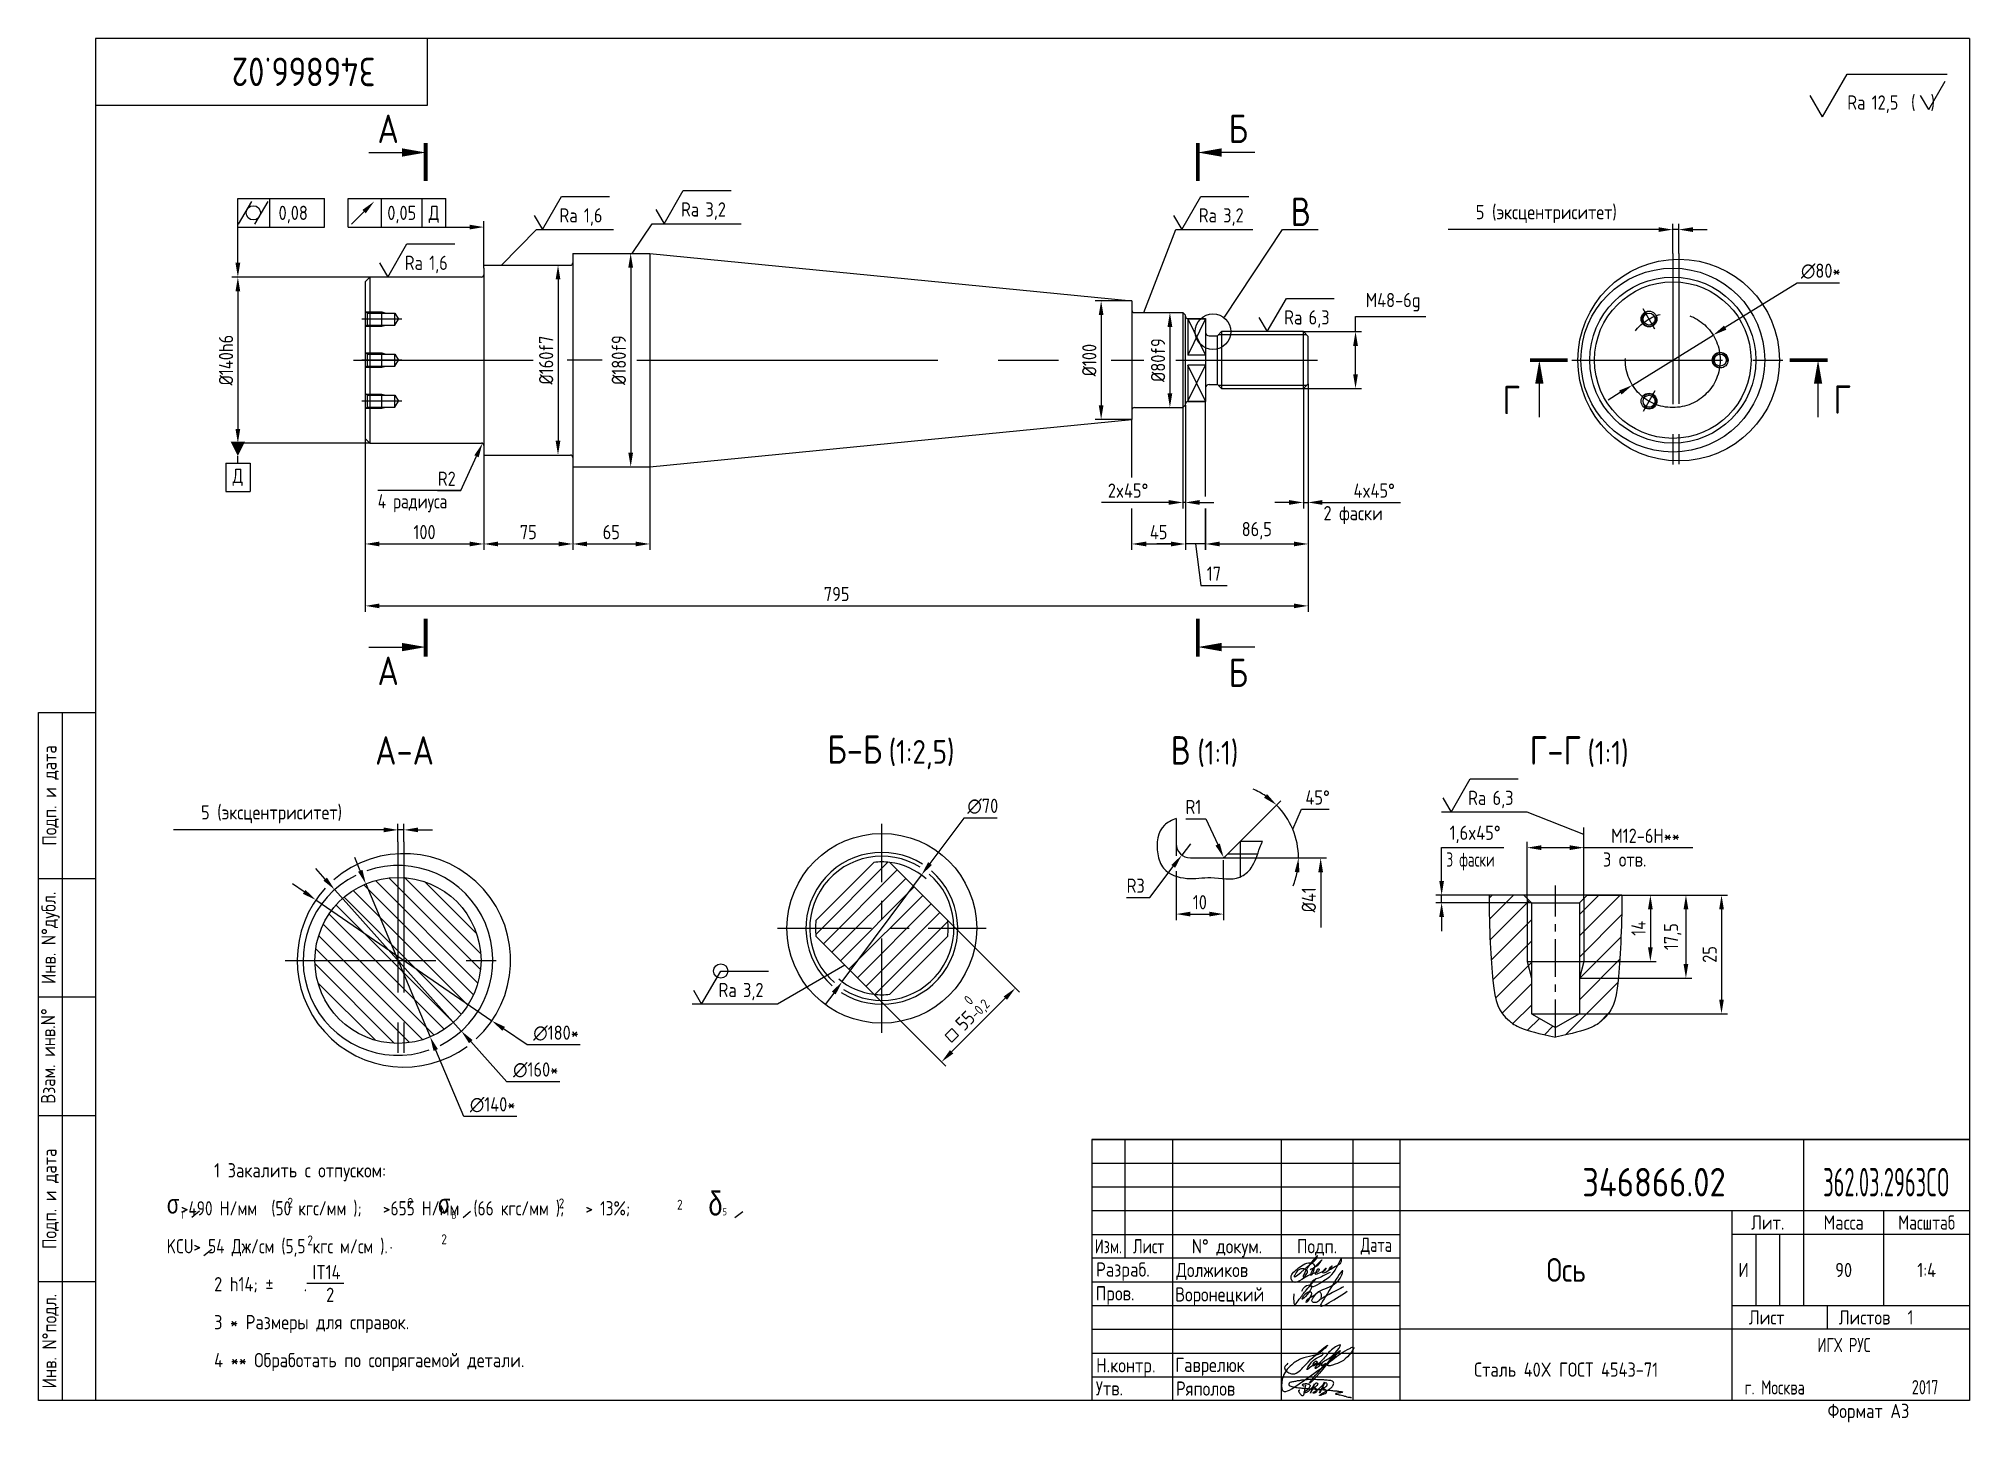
# Paper-space layout 'A3_protect' of a CAD drawing. Header units: millimetres. Extents: x 8 to 415, y 0 to 292.
# The model-space entities are those that its viewports show. They can reach past a viewport. Long polylines and large blocks are cut down to what shows.
import ezdxf
from ezdxf.enums import TextEntityAlignment as Align

# ---------------------------------------------------------------- set-up
doc = ezdxf.new("R2010")
doc.units = ezdxf.units.MM
doc.linetypes.add('CENTER', pattern=[50.8, 31.75, -6.35, 6.35, -6.35])
doc.linetypes.add('HIDDEN', pattern=[9.525, 6.35, -3.175])
for name, color, linetype in [('Bord', 1, 'Continuous'), ('Cen', 5, 'CENTER'), ('Cont', 6, 'Continuous'), ('Dim', 7, 'Continuous'), ('Hatch', 2, 'Continuous'), ('Hide', 2, 'HIDDEN'), ('Text', 3, 'Continuous'), ('Textb', 6, 'Continuous'), ('Vporti', 7, 'Continuous')]:
    doc.layers.add(name, color=color, linetype=linetype)
doc.layers.get('Vporti').off()
doc.styles.add('Style1', font='romans.shx', dxfattribs={"width": 0.8})
doc.dimstyles.new('Anqular', dxfattribs={"dimtxt": 3, "dimasz": 3, "dimexe": 1.25, "dimexo": 0, "dimgap": 1, "dimtad": 2, "dimtoh": 1, "dimtxsty": 'Style1', "dimcen": 2.5, "dimclrt": 3, "dimadec": 0, "dimazin": 0, "dimtfac": 1, "dimtmove": 1, "dimatfit": 3, "dimfxl": 1, "dimarcsym": 0})
doc.dimstyles.new('Anqular$0', dxfattribs={"dimtxt": 3, "dimasz": 3, "dimexe": 1.25, "dimexo": 0, "dimgap": 1, "dimtad": 2, "dimtoh": 1, "dimtxsty": 'Style1', "dimcen": 2.5, "dimclrt": 3, "dimadec": 0, "dimazin": 0, "dimtfac": 1, "dimtmove": 1, "dimatfit": 3, "dimfxl": 1, "dimarcsym": 0})
doc.dimstyles.new('Dia', dxfattribs={"dimtxt": 3, "dimasz": 3, "dimexe": 1.25, "dimexo": 0, "dimgap": 1, "dimtad": 1, "dimtoh": 1, "dimtxsty": 'Style1', "dimcen": 2.5, "dimclrt": 3, "dimadec": 0, "dimazin": 0, "dimtfac": 1, "dimtmove": 0, "dimatfit": 3, "dimfxl": 1, "dimarcsym": 0})
doc.dimstyles.new('Lin', dxfattribs={"dimtxt": 3, "dimasz": 3, "dimexe": 1.25, "dimexo": 0, "dimgap": 1, "dimtad": 1, "dimtoh": 1, "dimdec": 5, "dimlfac": -1, "dimtxsty": 'Style1', "dimcen": 2.5, "dimclrt": 3, "dimaunit": 1, "dimadec": 0, "dimazin": 0, "dimtfac": 1, "dimtdec": 5, "dimtmove": 0, "dimatfit": 3, "dimldrblk": 'NONE', "dimfxl": 1, "dimarcsym": 0})
doc.dimstyles.new('Lin$0', dxfattribs={"dimtxt": 3, "dimasz": 3, "dimexe": 1.25, "dimexo": 0, "dimgap": 1, "dimtad": 1, "dimtoh": 1, "dimdec": 5, "dimlfac": -1, "dimtxsty": 'Style1', "dimcen": 2.5, "dimclrt": 3, "dimaunit": 1, "dimadec": 0, "dimazin": 0, "dimtfac": 1, "dimtdec": 5, "dimtmove": 0, "dimatfit": 3, "dimldrblk": 'NONE', "dimfxl": 1, "dimarcsym": 0})
doc.dimstyles.new('Lin$3', dxfattribs={"dimtxt": 3, "dimasz": 3, "dimexe": 1.25, "dimexo": 0, "dimgap": 1, "dimtad": 1, "dimtoh": 1, "dimdec": 5, "dimlfac": -1, "dimtxsty": 'Style1', "dimcen": 2.5, "dimclrt": 3, "dimaunit": 1, "dimadec": 0, "dimazin": 0, "dimtfac": 1, "dimtdec": 5, "dimtmove": 0, "dimatfit": 3, "dimldrblk": 'NONE', "dimfxl": 1, "dimarcsym": 0})
doc.dimstyles.new('Lin$4', dxfattribs={"dimtxt": 3, "dimasz": 3, "dimexe": 1.25, "dimexo": 0, "dimgap": 1, "dimtad": 1, "dimtoh": 1, "dimdec": 5, "dimlfac": -1, "dimtxsty": 'Style1', "dimcen": 2.5, "dimclrt": 3, "dimaunit": 1, "dimadec": 0, "dimazin": 0, "dimtfac": 1, "dimtdec": 5, "dimtmove": 0, "dimatfit": 3, "dimldrblk": 'NONE', "dimfxl": 1, "dimarcsym": 0})
doc.dimstyles.new('Rad', dxfattribs={"dimtxt": 3, "dimasz": 3, "dimexe": 1.25, "dimexo": 0, "dimgap": 1, "dimtad": 1, "dimtoh": 1, "dimtxsty": 'Style1', "dimcen": 2.5, "dimclrt": 3, "dimadec": 0, "dimazin": 0, "dimtfac": 1, "dimtmove": 0, "dimatfit": 3, "dimfxl": 1, "dimarcsym": 0})

psp = doc.layouts.new('A3_protect')

# ---------------------------------------------------------------- texts
at = {"layer": 'Text', "style": 'Style1'}
for s, height, width, p in [('1 Закалить с отпуском:', 3, 0.8, (45, 52)), ('T', 1.5, 0.8, (37.88, 43.28)), ('  >490 Н/мм  (50 кгс/мм );   >655 Н/мм  (66 кгс/мм );   > 13%%%;', 3, 0.75, (35, 44)), ('B', 1.5, 0.8, (95.03, 43.32)), ('KCU> 54 Дж/см (5,5 кгс м/см ).', 3, 0.75, (35, 36)), ('.', 3, 0.8, (81.93, 36.95)), ('2 h14; %%P    .', 3, 0.8, (45, 28)), ('3 * Размеры для справок.', 3, 0.8, (45, 20)), ('4 ** Обработать по сопрягаемой детали.', 3, 0.8, (45, 12))]:
    psp.add_text(s, height=height, dxfattribs=dict(at, width=width)).set_placement(p)
at = {"layer": 'Text', "style": 'Style1', "width": 0.8}
for s, p in [('IT14', (68.68, 30.54)), ('2   ', (71.85, 25.76))]:
    psp.add_text(s, height=3, dxfattribs=at).set_placement(p, align=Align.CENTER)
at = {"layer": 'Text', "color": 3, "insert": (151.14, 46.48), "char_height": 5, "attachment_point": 5, "style": 'Style1'}
psp.add_mtext('{\\Fgreeks.shx;d\\Fromans.shx;\\H0.3x;5}', dxfattribs=at)
at = {"layer": 'Text', "char_height": 2.991, "attachment_point": 1, "style": 'Style1'}
for s, insert, width in [('\\P{\\fSymbol|b0|i0|c2|p18;\\H1.333x;s} ', (35.04, 53.38), 172.4153), ('\\A1;{\\H0.7002x;\\S2^  ;}', (60.45, 47.72), 170.3303), ('\\A1;{\\H0.7002x;\\S2^  ;}', (85.76, 47.66), 170.3303), ('\\P{\\fSymbol|b0|i0|c2|p18;\\H1.333x;s} ', (92.18, 53.42), 172.4153), ('\\A1;{\\H0.7002x;\\S2^  ;}', (117.61, 47.57), 170.3303), ('\\A1;{\\H0.7002x;\\S2^  ;}', (142.58, 47.3), 170.3303), ('\\A1;{\\H0.7002x;\\S2^  ;}', (64.63, 39.78), 170.3303), ('\\A1;{\\H0.7002x;\\S2^  ;}', (92.88, 40.02), 170.3303)]:
    psp.add_mtext(s, dxfattribs=dict(at, insert=insert, width=width))

msp = doc.modelspace()

# ---------------------------------------------------------------- texts
at = {"layer": 'Text', "style": 'Style1'}
for s, height, width, p in [('3 фаски', 3, 0.65, (1186.9, 573.5)), ('3 отв.', 3, 0.8, (1219.9, 573.5)), ('0,08', 12, 0.8, (-5.655869, 413.1129)), ('4 радиуса', 12, 0.75, (77.932203, 170)), ('2 фаски', 12, 0.8, (875.4, 160))]:
    msp.add_text(s, height=height, dxfattribs=dict(at, width=width)).set_placement(p)
at = {"layer": 'Text', "style": 'Style1', "width": 0.8}
for s, p in [('0,05', (98.2, 413.1129)), ('Д', (125.4, 413.1129))]:
    msp.add_text(s, height=12, dxfattribs=at).set_placement(p, align=Align.CENTER)
at = {"layer": 'Textb', "style": 'Style1', "width": 0.8}
msp.add_text('В', height=24, dxfattribs=at).set_placement((847.867949, 408))

# ---------------------------------------------------------------- blocks, each defined once
blk = doc.blocks.new('A3')
at = {"layer": 'Bord'}
for p, q in [((230, 55), (295, 55)), ((230, 50), (295, 50)), ((230, 45), (295, 45)), ((370, 40), (370, 25)), ((375, 40), (375, 25)), ((230, 30), (295, 30)), ((230, 25), (295, 25)), ((230, 20), (295, 20)), ((230, 15), (295, 15)), ((230, 10), (295, 10))]:
    blk.add_line(p, q, dxfattribs=at)
at = {"layer": 'Cont'}
for p, q in [((415, 292), (20, 292)), ((20, 292), (20, 5)), ((90, 278), (90, 292)), ((415, 292), (415, 5)), ((20, 278), (90, 278)), ((8, 5), (8, 150)), ((8, 150), (20, 150)), ((13, 5), (13, 150)), ((8, 115), (20, 115)), ((20, 90), (8, 90)), ((20, 65), (8, 65)), ((230, 60), (415, 60)), ((415, 60), (230, 60)), ((230, 60), (230, 5)), ((237, 60), (237, 35)), ((247, 60), (247, 5)), ((270, 5), (270, 60)), ((285, 60), (285, 5)), ((295, 5), (295, 60)), ((380, 60), (380, 25)), ((295, 45), (415, 45)), ((365, 5), (365, 45)), ((397, 25), (397, 45)), ((230, 40), (295, 40)), ((415, 40), (365, 40)), ((295, 35), (230, 35)), ((20, 30), (8, 30)), ((365, 25), (415, 25)), ((385, 25), (385, 20)), ((415, 20), (295, 20)), ((20, 5), (8, 5)), ((415, 5), (20, 5))]:
    blk.add_line(p, q, dxfattribs=at)
at = {"layer": 'Text', "style": 'Style1', "width": 0.8}
for s, p in [('Подп. и дата', (10.5, 132.5)), ('Инв. N%%dдубл.', (10.5, 102.5)), ('Взам. инв.N%%d ', (10, 78.38)), ('Подп. и дата', (10.5, 47.5)), ('Инв. N%%dподл.', (10.5, 17.5))]:
    blk.add_text(s, height=3, rotation=90, dxfattribs=at).set_placement(p, align=Align.MIDDLE)
at = {"layer": 'Text', "style": 'Style1'}
for s, width, p in [('Лит.', 0.8, (372.5, 42.5)), ('Масса', 0.8, (388.5, 42.5)), ('Масштаб', 0.75, (406, 42.5)), ('Изм.', 0.7, (233.5, 37.5)), ('Лист', 0.7, (242, 37.5)), ('N%%d докум.', 0.8, (258.5, 37.5)), ('Подп.', 0.8, (277.5, 37.5)), ('Лист', 0.8, (372.27, 22.5)), ('Листов', 0.8, (392.9, 22.5))]:
    blk.add_text(s, height=3, dxfattribs=dict(at, width=width)).set_placement(p, align=Align.MIDDLE_CENTER)
at = {"layer": 'Text', "style": 'Style1', "width": 0.7}
for s, p in [('Дата', (290, 37.5)), ('ИГХ РУС', (388.57, 16.69))]:
    blk.add_text(s, height=3, dxfattribs=at).set_placement(p, align=Align.MIDDLE)
at = {"layer": 'Text', "style": 'Style1'}
for s, width, p in [('Разpаб.', 0.8, (230.92, 31.1)), ('Пpов.', 0.8, (230.84, 26.08)), ('Н.контp.', 0.8, (230.92, 10.92)), ('Утв.', 0.8, (230.84, 6.06)), ('г. Москва', 0.7, (367.64, 6.25)), ('Фоpмат А3', 0.8, (385.11, 1.29))]:
    blk.add_text(s, height=3, dxfattribs=dict(at, width=width)).set_placement(p)
for tag, p, width in [('ФИО', (249, 31), 0.8), ('И', (366.3, 31.02), 0.8), ('ФИО', (249, 26), 0.8), ('ГОСТ_СОРТАМЕНТА', (307, 14), 0.8), ('ФИО', (249, 11), 0.8), ('ФИО', (249, 6), 0.8), ('2017', (402.85, 6.29), 0.7)]:
    blk.add_attdef(tag, p, '', height=3, dxfattribs=dict(at, width=width))
at = {"layer": 'Text', "style": 'Style1', "width": 0.8}
for tag, p in [('200', (388.5, 32.5)), ('1:20', (406, 32.5))]:
    blk.add_attdef(tag, text='', height=3, dxfattribs=at).set_placement(p, align=Align.MIDDLE)
blk.add_attdef('СБОРОЧНЫЙ_ЧЕРТЕЖ', text='', height=3, dxfattribs=at).set_placement((330, 21.3), align=Align.CENTER)
for tag, p in [('1', (379, 22.5)), ('2', (402.6, 22.5))]:
    blk.add_attdef(tag, text='', height=3, dxfattribs=at).set_placement(p, align=Align.MIDDLE_CENTER)
blk.add_attdef('ЛИСТ', text='', height=3, dxfattribs=at).set_placement((295.75, 12.5), align=Align.MIDDLE_LEFT)
at = {"layer": 'Text', "style": 'Style1', "width": 0.7}
blk.add_attdef('%%OГОСТ_ТЕХ._ТРЕБОВАНИЙ', text='', height=3, dxfattribs=at).set_placement((307, 8), align=Align.BOTTOM_LEFT)
at = {"layer": 'Textb', "style": 'Style1', "width": 0.8}
blk.add_attdef('1234567', (79, 290), '', height=6, rotation=180, dxfattribs=at)
blk.add_attdef('1234567', (333.4, 48), '', height=6, dxfattribs=at)
for tag, height, p in [('123ХЯ', 6, (393.62, 48)), ('НАИМЕНОВАНИЕ', 5, (330, 30))]:
    blk.add_attdef(tag, text='', height=height, dxfattribs=at).set_placement(p, align=Align.CENTER)
blk = doc.blocks.new('A$C314368CF')
at = {"layer": 'Text'}
for q in [(7.18, 6), (1.98, 3)]:
    blk.add_line((3.72, 0), q, dxfattribs=at)
at = {"layer": 'Text', "style": 'Style1', "width": 0.8}
blk.add_text('(  )', height=3, dxfattribs=at).set_placement((0, 0))
blk = doc.blocks.new('sherISO_18')
at = {"layer": 'Cont'}
for p, q in [((-30.94, -16.46), (-25.74, -7.46)), ((-25.74, -7.46), (-4.67, -7.46)), ((-30.94, -16.46), (-33.54, -11.96))]:
    blk.add_line(p, q, dxfattribs=at)
blk.add_blockref('A$C314368CF', (-12.3, -14.96))
at = {"layer": 'Textb', "style": 'Style1', "width": 0.8}
blk.add_text('Ra', height=3, dxfattribs=at).set_placement((-25.74, -14.96))
blk.add_attdef('12,5', (-20.6, -14.96), '', height=3, dxfattribs=at)
blk = doc.blocks.new('*D15')
at = {"layer": 'Defpoints', "color": 0, "transparency": 16777216}
for p in [(-139.12, 323.09), (-180.88, 266.91)]:
    blk.add_point(p, dxfattribs=at)
at = {"layer": 'Dim', "color": 0, "lineweight": -2, "transparency": 16777216}
for p, q in [((-116.86, 353.04), (-134.65, 329.11)), ((-99.21, 353.04), (-116.86, 353.04)), ((-180.88, 266.91), (-139.12, 323.09)), ((-185.35, 260.89), (-189.83, 254.87))]:
    blk.add_line(p, q, dxfattribs=at)
blk.add_arc((-160, 295), 35, 48.2617, 83.2132, dxfattribs=at)
at = {"layer": 'Dim', "color": 0, "transparency": 16777216}
for points in [[(-135.65, 329.86), (-133.64, 328.36), (-139.12, 323.09)], [(-186.36, 261.64), (-184.35, 260.14), (-180.88, 266.91)]]:
    blk.add_solid(points, dxfattribs=at)
at = {"layer": 'Dim', "color": 3, "transparency": 16777216, "insert": (-106.79, 359.29), "char_height": 7.5, "attachment_point": 5, "style": 'Style1'}
blk.add_mtext('∅70', dxfattribs=at)
blk = doc.blocks.new('*D16')
at = {"layer": 'Defpoints', "color": 0, "transparency": 16777216}
for p in [(-125.25, 299.14), (-89.63, 263.52), (-164.14, 260.25)]:
    blk.add_point(p, dxfattribs=at)
at = {"layer": 'Dim', "color": 0, "lineweight": -2, "transparency": 16777216}
for p, q in [((-125.25, 299.14), (-87.42, 261.31)), ((-164.14, 260.25), (-126.31, 222.42)), ((-123.21, 229.93), (-94.93, 258.21))]:
    blk.add_line(p, q, dxfattribs=at)
at = {"layer": 'Dim', "color": 0, "transparency": 16777216}
for points in [[(-95.81, 259.1), (-94.05, 257.33), (-89.63, 263.52)], [(-124.1, 230.81), (-122.33, 229.05), (-128.52, 224.63)]]:
    blk.add_solid(points, dxfattribs=at)
at = {"layer": 'Dim', "color": 3, "transparency": 16777216, "insert": (-115.59, 250.59), "char_height": 7.5, "attachment_point": 5, "rotation": 45, "style": 'Style1'}
blk.add_mtext('{\\Famgdt;} 55{}{\\H0.71x;\\C3;\\S 0^ -0,2;}', dxfattribs=at)
blk = doc.blocks.new('_None')
blk = doc.blocks.new('ZNAK01')
at = {"layer": 'Textb', "style": 'Style1', "width": 0.8}
blk.add_attdef('А', text='', height=6, dxfattribs=at).set_placement((3.95, -0.02), align=Align.RIGHT)
blk.add_attdef('SC(1)', (5.07, -0.02), '', height=5, dxfattribs=at)
blk = doc.blocks.new('sherISO_04')
at = {"layer": 'Text'}
blk.add_line((4.04, 7), (14.12, 7), dxfattribs=at)
blk.add_lwpolyline([(-1.73, 3), (0, 0), (4.04, 7)], dxfattribs=at)
at = {"layer": 'Text', "style": 'Style1', "width": 0.8}
blk.add_text('Ra', height=3, dxfattribs=at).set_placement((3.58, 1.5))
blk.add_attdef('3,2', (8.73, 1.5), '', height=3, dxfattribs=at)
blk = doc.blocks.new('*D17')
at = {"layer": 'Defpoints', "color": 0, "transparency": 16777216}
for p in [(814.4, 553.83), (826.14, 554.42), (803.9, 550.33), (810.49, 550.33), (811.19, 550.63)]:
    blk.add_point(p, dxfattribs=at)
at = {"layer": 'Dim', "color": 0, "lineweight": -2, "transparency": 16777216}
for p, q in [((814.4, 553.83), (822.94, 562.37)), ((825.48, 556.37), (827.32, 560.58)), ((827.32, 560.58), (833.12, 560.58)), ((810.9, 550.33), (827.93, 550.33))]:
    blk.add_line(p, q, dxfattribs=at)
for start, end in [(55.9109, 66.8217), (360, 45), (338.1783, 349.0891)]:
    blk.add_arc((810.9, 550.33), 15.78, start, end, dxfattribs=at)
at = {"layer": 'Dim', "color": 0, "transparency": 16777216}
for points in [[(820.06, 563.78), (819.42, 563.01), (822.06, 561.49)], [(825.89, 547.39), (826.89, 547.3), (826.68, 550.33)]]:
    blk.add_solid(points, dxfattribs=at)
at = {"layer": 'Dim', "color": 3, "transparency": 16777216, "insert": (830.72, 563.08), "char_height": 3, "attachment_point": 5, "style": 'Style1'}
blk.add_mtext('45°', dxfattribs=at)
blk = doc.blocks.new('*D18')
at = {"layer": 'Defpoints', "color": 0, "transparency": 16777216}
for p in [(800.9, 546.48), (810.9, 545.98), (810.9, 538.5)]:
    blk.add_point(p, dxfattribs=at)
at = {"layer": 'Dim', "color": 0, "lineweight": -2, "transparency": 16777216}
for p, q in [((800.9, 546.48), (800.9, 537.25)), ((810.9, 545.98), (810.9, 537.25)), ((803.9, 538.5), (807.9, 538.5))]:
    blk.add_line(p, q, dxfattribs=at)
at = {"layer": 'Dim', "color": 0, "transparency": 16777216}
for points in [[(803.9, 539), (803.9, 538), (800.9, 538.5)], [(807.9, 539), (807.9, 538), (810.9, 538.5)]]:
    blk.add_solid(points, dxfattribs=at)
at = {"layer": 'Dim', "color": 3, "transparency": 16777216, "insert": (805.9, 541), "char_height": 3, "attachment_point": 5, "style": 'Style1'}
blk.add_mtext('10', dxfattribs=at)
blk = doc.blocks.new('*D19')
at = {"layer": 'Defpoints', "color": 0, "transparency": 16777216}
for p in [(802.09, 550.94), (803.9, 553.33)]:
    blk.add_point(p, dxfattribs=at)
at = {"layer": 'Dim', "color": 0, "lineweight": -2, "transparency": 16777216}
for p, q in [((803.9, 553.33), (802.09, 550.94)), ((795.32, 541.98), (800.28, 548.55)), ((790.43, 541.98), (795.32, 541.98))]:
    blk.add_line(p, q, dxfattribs=at)
at = {"layer": 'Dim', "color": 0, "transparency": 16777216}
blk.add_solid([(799.88, 548.85), (800.68, 548.25), (802.09, 550.94)], dxfattribs=at)
at = {"layer": 'Dim', "color": 3, "transparency": 16777216, "insert": (792.37, 544.48), "char_height": 3, "attachment_point": 5, "style": 'Style1'}
blk.add_mtext('R3', dxfattribs=at)
blk = doc.blocks.new('*D20')
at = {"layer": 'Defpoints', "color": 0, "transparency": 16777216}
for p in [(807.19, 550.33), (807.19, 535.69), (831.36, 535.69)]:
    blk.add_point(p, dxfattribs=at)
at = {"layer": 'Dim', "color": 0, "lineweight": -2, "transparency": 16777216}
for p, q in [((807.19, 550.33), (832.61, 550.33)), ((831.36, 547.33), (831.36, 535.69))]:
    blk.add_line(p, q, dxfattribs=at)
at = {"layer": 'Dim', "color": 0, "transparency": 16777216}
blk.add_solid([(830.86, 547.33), (831.86, 547.33), (831.36, 550.33)], dxfattribs=at)
at = {"layer": 'Dim', "color": 3, "transparency": 16777216, "insert": (828.86, 541.51), "char_height": 3, "attachment_point": 5, "rotation": 90, "style": 'Style1'}
blk.add_mtext('%%c41', dxfattribs=at)
blk = doc.blocks.new('*D21')
at = {"layer": 'Defpoints', "color": 0, "transparency": 16777216}
for p in [(810.49, 551.33), (810.91, 550.42)]:
    blk.add_point(p, dxfattribs=at)
at = {"layer": 'Dim', "color": 0, "lineweight": -2, "transparency": 16777216}
for p, q in [((802.93, 558.59), (807.13, 558.59)), ((807.13, 558.59), (809.65, 553.15))]:
    blk.add_line(p, q, dxfattribs=at)
at = {"layer": 'Dim', "color": 0, "transparency": 16777216}
blk.add_solid([(810.1, 553.36), (809.19, 552.94), (810.91, 550.42)], dxfattribs=at)
at = {"layer": 'Dim', "color": 3, "transparency": 16777216, "insert": (804.53, 561.09), "char_height": 3, "attachment_point": 5, "style": 'Style1'}
blk.add_mtext('R1', dxfattribs=at)
blk = doc.blocks.new('*D25')
at = {"layer": 'Defpoints', "color": 0, "transparency": 16777216}
for p in [(1185.9, 567.5), (1203.25, 567.5), (1204.85, 565.9)]:
    blk.add_point(p, dxfattribs=at)
at = {"layer": 'Dim', "color": 0, "lineweight": -2, "transparency": 16777216}
for p, q in [((1185.9, 570.5), (1185.9, 577.5)), ((1185.9, 577.5), (1199.01, 577.5)), ((1203.25, 567.5), (1184.65, 567.5)), ((1204.85, 565.9), (1184.65, 565.9)), ((1185.9, 565.9), (1185.9, 567.5)), ((1185.9, 562.9), (1185.9, 559.9))]:
    blk.add_line(p, q, dxfattribs=at)
at = {"layer": 'Dim', "color": 0, "transparency": 16777216}
for points in [[(1185.4, 570.5), (1186.4, 570.5), (1185.9, 567.5)], [(1185.4, 562.9), (1186.4, 562.9), (1185.9, 565.9)]]:
    blk.add_solid(points, dxfattribs=at)
at = {"layer": 'Dim', "color": 3, "transparency": 16777216, "insert": (1192.96, 580.29), "char_height": 3, "attachment_point": 5, "style": 'Style1'}
blk.add_mtext('1,6x45%%d', dxfattribs=at)
blk = doc.blocks.new('*D24')
at = {"layer": 'Defpoints', "color": 0, "transparency": 16777216}
for p in [(1203.9, 577.5), (1203.9, 566.85), (1215.9, 566.85)]:
    blk.add_point(p, dxfattribs=at)
at = {"layer": 'Dim', "color": 0, "lineweight": -2, "transparency": 16777216}
for p, q in [((1203.9, 566.85), (1203.9, 578.75)), ((1215.9, 566.85), (1215.9, 578.75)), ((1206.9, 577.5), (1212.9, 577.5)), ((1215.9, 577.5), (1238.84, 577.5))]:
    blk.add_line(p, q, dxfattribs=at)
at = {"layer": 'Dim', "color": 0, "transparency": 16777216}
for points in [[(1206.9, 578), (1206.9, 577), (1203.9, 577.5)], [(1212.9, 578), (1212.9, 577), (1215.9, 577.5)]]:
    blk.add_solid(points, dxfattribs=at)
at = {"layer": 'Dim', "color": 3, "transparency": 16777216, "insert": (1228.87, 580), "char_height": 3, "attachment_point": 5, "style": 'Style1'}
blk.add_mtext('M12-6H**', dxfattribs=at)
blk = doc.blocks.new('sherISO_03')
at = {"layer": 'Text'}
blk.add_line((4.04, 7), (14.12, 7), dxfattribs=at)
blk.add_lwpolyline([(-1.73, 3), (0, 0), (4.04, 7)], dxfattribs=at)
at = {"layer": 'Text', "style": 'Style1', "width": 0.8}
blk.add_text('Ra', height=3, dxfattribs=at).set_placement((3.58, 1.5))
blk.add_attdef('6,3', (8.73, 1.5), '', height=3, dxfattribs=at)
blk = doc.blocks.new('*D26')
at = {"layer": 'Defpoints', "color": 0, "transparency": 16777216}
for p in [(1218.15, 567.5), (1214.95, 550), (1237.4, 550)]:
    blk.add_point(p, dxfattribs=at)
at = {"layer": 'Dim', "color": 0, "lineweight": -2, "transparency": 16777216}
for p, q in [((1218.15, 567.5), (1238.65, 567.5)), ((1237.4, 564.5), (1237.4, 553)), ((1214.95, 550), (1238.65, 550))]:
    blk.add_line(p, q, dxfattribs=at)
at = {"layer": 'Dim', "color": 0, "transparency": 16777216}
for points in [[(1236.9, 564.5), (1237.9, 564.5), (1237.4, 567.5)], [(1236.9, 553), (1237.9, 553), (1237.4, 550)]]:
    blk.add_solid(points, dxfattribs=at)
at = {"layer": 'Dim', "color": 3, "transparency": 16777216, "insert": (1234.61, 558.75), "char_height": 3, "attachment_point": 5, "rotation": 90, "style": 'Style1'}
blk.add_mtext('17,5', dxfattribs=at)
blk = doc.blocks.new('*D27')
at = {"layer": 'Defpoints', "color": 0, "transparency": 16777216}
for p in [(1216.73, 567.5), (1215.9, 553.5), (1229.9, 553.5)]:
    blk.add_point(p, dxfattribs=at)
at = {"layer": 'Dim', "color": 0, "lineweight": -2, "transparency": 16777216}
for p, q in [((1216.73, 567.5), (1231.15, 567.5)), ((1229.9, 564.5), (1229.9, 556.5)), ((1215.9, 553.5), (1231.15, 553.5))]:
    blk.add_line(p, q, dxfattribs=at)
at = {"layer": 'Dim', "color": 0, "transparency": 16777216}
for points in [[(1229.4, 564.5), (1230.4, 564.5), (1229.9, 567.5)], [(1229.4, 556.5), (1230.4, 556.5), (1229.9, 553.5)]]:
    blk.add_solid(points, dxfattribs=at)
at = {"layer": 'Dim', "color": 3, "transparency": 16777216, "insert": (1227.4, 560.5), "char_height": 3, "attachment_point": 5, "rotation": 90, "style": 'Style1'}
blk.add_mtext('14', dxfattribs=at)
blk = doc.blocks.new('*D28')
at = {"layer": 'Defpoints', "color": 0, "transparency": 16777216}
for p in [(1216.55, 567.5), (1214.95, 542.5), (1244.9, 542.5)]:
    blk.add_point(p, dxfattribs=at)
at = {"layer": 'Dim', "color": 0, "lineweight": -2, "transparency": 16777216}
for p, q in [((1216.55, 567.5), (1246.15, 567.5)), ((1244.9, 564.5), (1244.9, 545.5)), ((1214.95, 542.5), (1246.15, 542.5))]:
    blk.add_line(p, q, dxfattribs=at)
at = {"layer": 'Dim', "color": 0, "transparency": 16777216}
for points in [[(1244.4, 564.5), (1245.4, 564.5), (1244.9, 567.5)], [(1244.4, 545.5), (1245.4, 545.5), (1244.9, 542.5)]]:
    blk.add_solid(points, dxfattribs=at)
at = {"layer": 'Dim', "color": 3, "transparency": 16777216, "insert": (1242.4, 555), "char_height": 3, "attachment_point": 5, "rotation": 90, "style": 'Style1'}
blk.add_mtext('25', dxfattribs=at)
blk = doc.blocks.new('RAZREZ02')
at = {"layer": 'Text', "const_width": 0.8}
blk.add_lwpolyline([(0, 6), (0, -2)], dxfattribs=at)
at = {"layer": 'Text'}
blk.add_lwpolyline([(-12, 0), (-5, 0)], dxfattribs=at)
blk.add_lwpolyline([(0, 0, 0, 1.76, 0), (-5, 0, 1.76, 1.76, 0)], format="xyseb", dxfattribs=at)
at = {"layer": 'Textb', "style": 'Style1', "width": 0.8}
blk.add_attdef('А', (-10.16, -8), '', height=6, dxfattribs=at)
blk = doc.blocks.new('RAZREZ03')
at = {"layer": 'Text', "const_width": 0.8}
blk.add_lwpolyline([(0, 2), (0, -6)], dxfattribs=at)
at = {"layer": 'Text'}
blk.add_lwpolyline([(0, 0, 0, 1.76, 0), (5, 0, 1.76, 1.76, 0)], format="xyseb", dxfattribs=at)
blk.add_lwpolyline([(12, 0), (5, 0)], dxfattribs=at)
at = {"layer": 'Textb', "style": 'Style1', "width": 0.8}
blk.add_attdef('A', (6.5, 2), '', height=6, dxfattribs=at)
blk = doc.blocks.new('RAZREZ04')
at = {"layer": 'Text', "const_width": 0.8}
blk.add_lwpolyline([(0, 6), (0, -2)], dxfattribs=at)
at = {"layer": 'Text'}
blk.add_lwpolyline([(0, 0, 0, 1.76, 0), (5, 0, 1.76, 1.76, 0)], format="xyseb", dxfattribs=at)
blk.add_lwpolyline([(12, 0), (5, 0)], dxfattribs=at)
at = {"layer": 'Textb', "style": 'Style1', "width": 0.8}
blk.add_attdef('A', (6.5, -8.4), '', height=6, dxfattribs=at)
blk = doc.blocks.new('FORMA18')
at = {"layer": 'Text'}
for p, q in [((-3.12, -2.4), (-0.34, 2.4)), ((0.34, -2.4), (3.11, 2.4))]:
    blk.add_line(p, q, dxfattribs=at)
blk.add_circle((0, 0), 1.5, dxfattribs=at)
blk = doc.blocks.new('*D34')
at = {"layer": 'Defpoints', "color": 0, "transparency": 16777216}
for p in [(67.4, 229), (167.4, 217.5), (167.4, 140)]:
    blk.add_point(p, dxfattribs=at)
at = {"layer": 'Dim', "color": 0, "lineweight": -2, "transparency": 16777216}
for p, q in [((67.4, 229), (67.4, 135)), ((167.4, 217.5), (167.4, 135)), ((79.4, 140), (155.4, 140))]:
    blk.add_line(p, q, dxfattribs=at)
at = {"layer": 'Dim', "color": 0, "transparency": 16777216}
for points in [[(79.4, 142), (79.4, 138), (67.4, 140)], [(155.4, 142), (155.4, 138), (167.4, 140)]]:
    blk.add_solid(points, dxfattribs=at)
at = {"layer": 'Dim', "color": 3, "transparency": 16777216, "insert": (117.4, 150), "char_height": 12, "attachment_point": 5, "style": 'Style1'}
blk.add_mtext('100', dxfattribs=at)
blk = doc.blocks.new('*D35')
at = {"layer": 'Defpoints', "color": 0, "transparency": 16777216}
for p in [(167.4, 217.5), (242.4, 210), (242.4, 140)]:
    blk.add_point(p, dxfattribs=at)
at = {"layer": 'Dim', "color": 0, "lineweight": -2, "transparency": 16777216}
for p, q in [((167.4, 217.5), (167.4, 135)), ((242.4, 210), (242.4, 135)), ((179.4, 140), (230.4, 140))]:
    blk.add_line(p, q, dxfattribs=at)
at = {"layer": 'Dim', "color": 0, "transparency": 16777216}
for points in [[(179.4, 142), (179.4, 138), (167.4, 140)], [(230.4, 142), (230.4, 138), (242.4, 140)]]:
    blk.add_solid(points, dxfattribs=at)
at = {"layer": 'Dim', "color": 3, "transparency": 16777216, "insert": (204.9, 150), "char_height": 12, "attachment_point": 5, "style": 'Style1'}
blk.add_mtext('75', dxfattribs=at)
blk = doc.blocks.new('*D36')
at = {"layer": 'Defpoints', "color": 0, "transparency": 16777216}
for p in [(242.4, 210), (307.4, 210), (307.4, 140)]:
    blk.add_point(p, dxfattribs=at)
at = {"layer": 'Dim', "color": 0, "lineweight": -2, "transparency": 16777216}
for p, q in [((242.4, 210), (242.4, 135)), ((307.4, 210), (307.4, 135)), ((254.4, 140), (295.4, 140))]:
    blk.add_line(p, q, dxfattribs=at)
at = {"layer": 'Dim', "color": 0, "transparency": 16777216}
for points in [[(254.4, 142), (254.4, 138), (242.4, 140)], [(295.4, 142), (295.4, 138), (307.4, 140)]]:
    blk.add_solid(points, dxfattribs=at)
at = {"layer": 'Dim', "color": 3, "transparency": 16777216, "insert": (274.9, 150), "char_height": 12, "attachment_point": 5, "style": 'Style1'}
blk.add_mtext('65', dxfattribs=at)
blk = doc.blocks.new('*D37')
at = {"layer": 'Defpoints', "color": 0, "transparency": 16777216}
for p in [(862.4, 275), (775.9, 260), (862.4, 140)]:
    blk.add_point(p, dxfattribs=at)
at = {"layer": 'Dim', "color": 0, "lineweight": -2, "transparency": 16777216}
for p, q in [((862.4, 275), (862.4, 135)), ((787.9, 140), (850.4, 140))]:
    blk.add_line(p, q, dxfattribs=at)
at = {"layer": 'Dim', "color": 0, "transparency": 16777216}
for points in [[(787.9, 142), (787.9, 138), (775.9, 140)], [(850.4, 142), (850.4, 138), (862.4, 140)]]:
    blk.add_solid(points, dxfattribs=at)
at = {"layer": 'Dim', "color": 3, "transparency": 16777216, "insert": (819.15, 151.14), "char_height": 12, "attachment_point": 5, "style": 'Style1'}
blk.add_mtext('86,5', dxfattribs=at)
blk = doc.blocks.new('*D38')
at = {"layer": 'Defpoints', "color": 0, "transparency": 16777216}
for p in [(758.9, 257), (713.9, 245), (758.9, 140)]:
    blk.add_point(p, dxfattribs=at)
at = {"layer": 'Dim', "color": 0, "lineweight": -2, "transparency": 16777216}
for p, q in [((758.9, 257), (758.9, 135)), ((725.9, 140), (746.9, 140))]:
    blk.add_line(p, q, dxfattribs=at)
at = {"layer": 'Dim', "color": 0, "transparency": 16777216}
for points in [[(725.9, 142), (725.9, 138), (713.9, 140)], [(746.9, 142), (746.9, 138), (758.9, 140)]]:
    blk.add_solid(points, dxfattribs=at)
at = {"layer": 'Dim', "color": 3, "transparency": 16777216, "insert": (736.4, 150), "char_height": 12, "attachment_point": 5, "style": 'Style1'}
blk.add_mtext('45', dxfattribs=at)
blk = doc.blocks.new('*D39')
at = {"layer": 'Defpoints', "color": 0, "transparency": 16777216}
for p in [(862.4, 275), (67.4, 229), (862.4, 87.81)]:
    blk.add_point(p, dxfattribs=at)
at = {"layer": 'Dim', "color": 0, "lineweight": -2, "transparency": 16777216}
for p, q in [((862.4, 275), (862.4, 82.81)), ((67.4, 229), (67.4, 82.81)), ((79.4, 87.81), (850.4, 87.81))]:
    blk.add_line(p, q, dxfattribs=at)
at = {"layer": 'Dim', "color": 0, "transparency": 16777216}
for points in [[(79.4, 89.81), (79.4, 85.81), (67.4, 87.81)], [(850.4, 89.81), (850.4, 85.81), (862.4, 87.81)]]:
    blk.add_solid(points, dxfattribs=at)
at = {"layer": 'Dim', "color": 3, "transparency": 16777216, "insert": (464.9, 97.81), "char_height": 12, "attachment_point": 5, "style": 'Style1'}
blk.add_mtext('795', dxfattribs=at)
blk = doc.blocks.new('*D40')
at = {"layer": 'Defpoints', "color": 0, "transparency": 16777216}
for p in [(858.4, 319), (858.4, 271), (902.4, 271)]:
    blk.add_point(p, dxfattribs=at)
at = {"layer": 'Dim', "color": 0, "lineweight": -2, "transparency": 16777216}
for p, q in [((902.4, 319), (902.4, 331.8)), ((902.4, 331.8), (961.71, 331.8)), ((858.4, 319), (907.4, 319)), ((902.4, 283), (902.4, 307)), ((858.4, 271), (907.4, 271))]:
    blk.add_line(p, q, dxfattribs=at)
at = {"layer": 'Dim', "color": 0, "transparency": 16777216}
for points in [[(900.4, 307), (904.4, 307), (902.4, 319)], [(900.4, 283), (904.4, 283), (902.4, 271)]]:
    blk.add_solid(points, dxfattribs=at)
at = {"layer": 'Dim', "color": 3, "transparency": 16777216, "insert": (934.06, 343.8), "char_height": 12, "attachment_point": 5, "style": 'Style1'}
blk.add_mtext('M48-6g', dxfattribs=at)
blk = doc.blocks.new('*D41')
at = {"layer": 'Defpoints', "color": 0, "transparency": 16777216}
for p in [(862.4, 275), (858.4, 271), (862.4, 175)]:
    blk.add_point(p, dxfattribs=at)
at = {"layer": 'Dim', "color": 0, "lineweight": -2, "transparency": 16777216}
for p, q in [((862.4, 275), (862.4, 170)), ((858.4, 271), (858.4, 170)), ((846.4, 175), (834.4, 175)), ((858.4, 175), (862.4, 175)), ((874.4, 175), (940.44, 175))]:
    blk.add_line(p, q, dxfattribs=at)
at = {"layer": 'Dim', "color": 0, "transparency": 16777216}
for points in [[(846.4, 177), (846.4, 173), (858.4, 175)], [(874.4, 177), (874.4, 173), (862.4, 175)]]:
    blk.add_solid(points, dxfattribs=at)
at = {"layer": 'Dim', "color": 3, "transparency": 16777216, "insert": (918.15, 185), "char_height": 12, "attachment_point": 5, "style": 'Style1'}
blk.add_mtext('4x45%%d', dxfattribs=at)
blk = doc.blocks.new('*D42')
at = {"layer": 'Defpoints', "color": 0, "transparency": 16777216}
for p in [(743.08, 335), (743.08, 255), (745.9, 255)]:
    blk.add_point(p, dxfattribs=at)
at = {"layer": 'Dim', "color": 0, "lineweight": -2, "transparency": 16777216}
for p, q in [((743.08, 335), (750.9, 335)), ((745.9, 323), (745.9, 267)), ((743.08, 255), (750.9, 255))]:
    blk.add_line(p, q, dxfattribs=at)
at = {"layer": 'Dim', "color": 0, "transparency": 16777216}
for points in [[(743.9, 323), (747.9, 323), (745.9, 335)], [(743.9, 267), (747.9, 267), (745.9, 255)]]:
    blk.add_solid(points, dxfattribs=at)
at = {"layer": 'Dim', "color": 3, "transparency": 16777216, "insert": (735.9, 295), "char_height": 12, "attachment_point": 5, "rotation": 90, "style": 'Style1'}
blk.add_mtext('%%c80f9', dxfattribs=at)
blk = doc.blocks.new('*D43')
at = {"layer": 'Defpoints', "color": 0, "transparency": 16777216}
for p in [(713.9, 345), (687.9, 245), (713.9, 245)]:
    blk.add_point(p, dxfattribs=at)
at = {"layer": 'Dim', "color": 0, "lineweight": -2, "transparency": 16777216}
for p, q in [((713.9, 345), (682.9, 345)), ((687.9, 333), (687.9, 257)), ((713.9, 245), (682.9, 245))]:
    blk.add_line(p, q, dxfattribs=at)
at = {"layer": 'Dim', "color": 0, "transparency": 16777216}
for points in [[(685.9, 333), (689.9, 333), (687.9, 345)], [(685.9, 257), (689.9, 257), (687.9, 245)]]:
    blk.add_solid(points, dxfattribs=at)
at = {"layer": 'Dim', "color": 3, "transparency": 16777216, "insert": (677.9, 295), "char_height": 12, "attachment_point": 5, "rotation": 90, "style": 'Style1'}
blk.add_mtext('%%c100', dxfattribs=at)
blk = doc.blocks.new('*D44')
at = {"layer": 'Defpoints', "color": 0, "transparency": 16777216}
for p in [(758.9, 257), (756.9, 255), (758.9, 175)]:
    blk.add_point(p, dxfattribs=at)
at = {"layer": 'Dim', "color": 0, "lineweight": -2, "transparency": 16777216}
for p, q in [((758.9, 257), (758.9, 170)), ((756.9, 255), (756.9, 170)), ((744.9, 175), (688.33, 175)), ((758.9, 175), (756.9, 175)), ((770.9, 175), (782.9, 175))]:
    blk.add_line(p, q, dxfattribs=at)
at = {"layer": 'Dim', "color": 0, "transparency": 16777216}
for points in [[(744.9, 177), (744.9, 173), (756.9, 175)], [(770.9, 177), (770.9, 173), (758.9, 175)]]:
    blk.add_solid(points, dxfattribs=at)
at = {"layer": 'Dim', "color": 3, "transparency": 16777216, "insert": (710.61, 185), "char_height": 12, "attachment_point": 5, "style": 'Style1'}
blk.add_mtext('2x45%%d', dxfattribs=at)
blk = doc.blocks.new('*D45')
at = {"layer": 'Defpoints', "color": 0, "transparency": 16777216}
for p in [(281.22, 385), (281.22, 205), (291.22, 205)]:
    blk.add_point(p, dxfattribs=at)
at = {"layer": 'Dim', "color": 0, "lineweight": -2, "transparency": 16777216}
for p, q in [((281.22, 385), (296.22, 385)), ((291.22, 373), (291.22, 217)), ((281.22, 205), (296.22, 205))]:
    blk.add_line(p, q, dxfattribs=at)
at = {"layer": 'Dim', "color": 0, "transparency": 16777216}
for points in [[(289.22, 373), (293.22, 373), (291.22, 385)], [(289.22, 217), (293.22, 217), (291.22, 205)]]:
    blk.add_solid(points, dxfattribs=at)
at = {"layer": 'Dim', "color": 3, "transparency": 16777216, "insert": (281.22, 295), "char_height": 12, "attachment_point": 5, "rotation": 90, "style": 'Style1'}
blk.add_mtext('%%c180f9', dxfattribs=at)
blk = doc.blocks.new('*D46')
at = {"layer": 'Defpoints', "color": 0, "transparency": 16777216}
for p in [(229.96, 375), (229.46, 215), (229.96, 215)]:
    blk.add_point(p, dxfattribs=at)
at = {"layer": 'Dim', "color": 0, "lineweight": -2, "transparency": 16777216}
for p, q in [((229.96, 375), (234.96, 375)), ((229.96, 363), (229.96, 227)), ((229.46, 215), (234.96, 215))]:
    blk.add_line(p, q, dxfattribs=at)
at = {"layer": 'Dim', "color": 0, "transparency": 16777216}
for points in [[(227.96, 363), (231.96, 363), (229.96, 375)], [(227.96, 227), (231.96, 227), (229.96, 215)]]:
    blk.add_solid(points, dxfattribs=at)
at = {"layer": 'Dim', "color": 3, "transparency": 16777216, "insert": (219.96, 295), "char_height": 12, "attachment_point": 5, "rotation": 90, "style": 'Style1'}
blk.add_mtext('%%c160f7', dxfattribs=at)
blk = doc.blocks.new('*D47')
at = {"layer": 'Defpoints', "color": 0, "transparency": 16777216}
for p in [(71.4, 365), (-40, 225), (71.4, 225)]:
    blk.add_point(p, dxfattribs=at)
at = {"layer": 'Dim', "color": 0, "lineweight": -2, "transparency": 16777216}
for p, q in [((71.4, 365), (-45, 365)), ((-40, 353), (-40, 237)), ((71.4, 225), (-45, 225))]:
    blk.add_line(p, q, dxfattribs=at)
at = {"layer": 'Dim', "color": 0, "transparency": 16777216}
for points in [[(-42, 353), (-38, 353), (-40, 365)], [(-42, 237), (-38, 237), (-40, 225)]]:
    blk.add_solid(points, dxfattribs=at)
at = {"layer": 'Dim', "color": 3, "transparency": 16777216, "insert": (-50, 295), "char_height": 12, "attachment_point": 5, "rotation": 90, "style": 'Style1'}
blk.add_mtext('%%c140h6', dxfattribs=at)
blk = doc.blocks.new('RAZREZ01')
at = {"layer": 'Text', "const_width": 0.8}
blk.add_lwpolyline([(0, 2), (0, -6)], dxfattribs=at)
at = {"layer": 'Text'}
blk.add_lwpolyline([(-12, 0), (-5, 0)], dxfattribs=at)
blk.add_lwpolyline([(0, 0, 0, 1.76, 0), (-5, 0, 1.76, 1.76, 0)], format="xyseb", dxfattribs=at)
at = {"layer": 'Textb', "style": 'Style1', "width": 0.8}
blk.add_attdef('A', (-10.16, 2), '', height=6, dxfattribs=at)
blk = doc.blocks.new('*D48')
at = {"layer": 'Defpoints', "color": 0, "transparency": 16777216}
for p in [(1203.92, 316.05), (1135.88, 273.95)]:
    blk.add_point(p, dxfattribs=at)
at = {"layer": 'Dim', "color": 0, "lineweight": -2, "transparency": 16777216}
for p, q in [((1274.9, 359.96), (1214.12, 322.36)), ((1310.44, 359.96), (1274.9, 359.96)), ((1135.88, 273.95), (1203.92, 316.05)), ((1125.68, 267.64), (1115.47, 261.33))]:
    blk.add_line(p, q, dxfattribs=at)
at = {"layer": 'Dim', "color": 0, "transparency": 16777216}
for points in [[(1213.07, 324.06), (1215.17, 320.66), (1203.92, 316.05)], [(1124.63, 269.34), (1126.73, 265.94), (1135.88, 273.95)]]:
    blk.add_solid(points, dxfattribs=at)
at = {"layer": 'Dim', "color": 3, "transparency": 16777216, "insert": (1294.67, 369.96), "char_height": 12, "attachment_point": 5, "style": 'Style1'}
blk.add_mtext('∅80*', dxfattribs=at)
blk = doc.blocks.new('forma01')
at = {"layer": 'Bord'}
for p, q in [((-2.57, 4.21), (-2.57, 10.21)), ((-2.57, 10.21), (2.57, 10.21)), ((2.57, 4.21), (2.57, 10.21)), ((-2.57, 4.21), (2.57, 4.21)), ((0, 4.21), (0, 2.71))]:
    blk.add_line(p, q, dxfattribs=at)
blk.add_lwpolyline([(0, 2.71, 0, 3, 0), (0, -0.29, 3, 3, 0)], format="xyseb", dxfattribs=at)
at = {"layer": 'Text', "style": 'Style1', "width": 0.8}
blk.add_attdef('А', text='', height=3, dxfattribs=at).set_placement((0, 7.21), align=Align.MIDDLE)
blk = doc.blocks.new('*D29')
at = {"layer": 'Defpoints', "color": 0, "transparency": 16777216}
for p in [(166.24, 224.82), (165.4, 223)]:
    blk.add_point(p, dxfattribs=at)
at = {"layer": 'Dim', "color": 0, "lineweight": -2, "transparency": 16777216}
for p, q in [((147.93, 185), (161.22, 213.91)), ((128.39, 185), (147.93, 185))]:
    blk.add_line(p, q, dxfattribs=at)
at = {"layer": 'Dim', "color": 0, "transparency": 16777216}
blk.add_solid([(159.41, 214.75), (163.04, 213.08), (166.24, 224.82)], dxfattribs=at)
at = {"layer": 'Dim', "color": 3, "transparency": 16777216, "insert": (136.16, 195), "char_height": 12, "attachment_point": 5, "style": 'Style1'}
blk.add_mtext('R2', dxfattribs=at)
blk = doc.blocks.new('*D30')
at = {"layer": 'Defpoints', "color": 0, "transparency": 16777216}
for p in [(758.9, 170), (775.9, 170), (758.9, 140)]:
    blk.add_point(p, dxfattribs=at)
at = {"layer": 'Dim', "color": 0, "lineweight": -2, "transparency": 16777216}
for p, q in [((758.9, 170), (758.9, 135)), ((775.9, 170), (775.9, 135)), ((746.9, 140), (734.9, 140)), ((775.9, 140), (758.9, 140)), ((775.9, 140), (758.9, 140)), ((767.4, 140), (771.9, 105)), ((787.9, 140), (799.9, 140)), ((771.9, 105), (794.07, 105))]:
    blk.add_line(p, q, dxfattribs=at)
at = {"layer": 'Dim', "color": 0, "transparency": 16777216}
for points in [[(746.9, 142), (746.9, 138), (758.9, 140)], [(787.9, 142), (787.9, 138), (775.9, 140)]]:
    blk.add_solid(points, dxfattribs=at)
at = {"layer": 'Dim', "color": 3, "transparency": 16777216, "insert": (782.99, 115), "char_height": 12, "attachment_point": 5, "style": 'Style1'}
blk.add_mtext('17', dxfattribs=at)
blk = doc.blocks.new('*D31')
at = {"layer": 'Defpoints', "color": 0, "transparency": 16777216}
for p in [(1169.9, 405), (1169.9, 384.86), (1174.9, 385)]:
    blk.add_point(p, dxfattribs=at)
at = {"layer": 'Dim', "color": 0, "lineweight": -2, "transparency": 16777216}
for p, q in [((1169.9, 384.86), (1169.9, 410)), ((1174.9, 385), (1174.9, 410)), ((1157.9, 405), (980.64, 405)), ((1174.9, 405), (1169.9, 405)), ((1186.9, 405), (1198.9, 405))]:
    blk.add_line(p, q, dxfattribs=at)
at = {"layer": 'Dim', "color": 0, "transparency": 16777216}
for points in [[(1157.9, 407), (1157.9, 403), (1169.9, 405)], [(1186.9, 407), (1186.9, 403), (1174.9, 405)]]:
    blk.add_solid(points, dxfattribs=at)
at = {"layer": 'Dim', "color": 3, "transparency": 16777216, "insert": (1063.27, 418.14), "char_height": 12, "attachment_point": 5, "style": 'Style1'}
blk.add_mtext('5 (эксцентриситет)', dxfattribs=at)
blk = doc.blocks.new('*D32')
at = {"layer": 'Defpoints', "color": 0, "transparency": 16777216}
for p in [(1592.85, 359.52), (1647.15, 230.48)]:
    blk.add_point(p, dxfattribs=at)
at = {"layer": 'Dim', "color": 0, "lineweight": -2, "transparency": 16777216}
for p, q in [((1588.19, 370.58), (1583.54, 381.64)), ((1592.85, 359.52), (1647.15, 230.48)), ((1675.44, 163.27), (1651.81, 219.42)), ((1720.13, 163.27), (1675.44, 163.27))]:
    blk.add_line(p, q, dxfattribs=at)
at = {"layer": 'Dim', "color": 0, "transparency": 16777216}
for points in [[(1590.03, 371.35), (1586.35, 369.8), (1592.85, 359.52)], [(1653.65, 220.2), (1649.97, 218.65), (1647.15, 230.48)]]:
    blk.add_solid(points, dxfattribs=at)
at = {"layer": 'Dim', "color": 3, "transparency": 16777216, "insert": (1699.79, 173.27), "char_height": 12, "attachment_point": 5, "style": 'Style1'}
blk.add_mtext('∅140*', dxfattribs=at)
blk = doc.blocks.new('*D33')
at = {"layer": 'Defpoints', "color": 0, "transparency": 16777216}
for p in [(1620, 405), (1620, 395), (1625, 395)]:
    blk.add_point(p, dxfattribs=at)
at = {"layer": 'Dim', "color": 0, "lineweight": -2, "transparency": 16777216}
for p, q in [((1620, 395), (1620, 410)), ((1625, 395), (1625, 410)), ((1608, 405), (1430.74, 405)), ((1625, 405), (1620, 405)), ((1637, 405), (1649, 405))]:
    blk.add_line(p, q, dxfattribs=at)
at = {"layer": 'Dim', "color": 0, "transparency": 16777216}
for points in [[(1608, 407), (1608, 403), (1620, 405)], [(1637, 407), (1637, 403), (1625, 405)]]:
    blk.add_solid(points, dxfattribs=at)
at = {"layer": 'Dim', "color": 3, "transparency": 16777216, "insert": (1513.37, 418.14), "char_height": 12, "attachment_point": 5, "style": 'Style1'}
blk.add_mtext('5 (эксцентриситет)', dxfattribs=at)
blk = doc.blocks.new('RAZREZ07')
at = {"layer": 'Text'}
blk.add_lwpolyline([(0, 12), (0, 5)], dxfattribs=at)
blk.add_lwpolyline([(0, 0, 0, 1.76, 0), (0, 5, 1.76, 1.76, 0)], format="xyseb", dxfattribs=at)
at = {"layer": 'Text', "const_width": 0.8}
blk.add_lwpolyline([(-2, 0), (6, 0)], dxfattribs=at)
at = {"layer": 'Textb', "style": 'Style1', "width": 0.8}
blk.add_attdef('А', (-5.59, 5.4), '', height=6, dxfattribs=at)
blk = doc.blocks.new('RAZREZ13')
at = {"layer": 'Text', "const_width": 0.8}
blk.add_lwpolyline([(2, 0), (-6, 0)], dxfattribs=at)
at = {"layer": 'Text'}
blk.add_lwpolyline([(0, 0, 0, 1.76, 0), (0, -5, 1.76, 1.76, 0)], format="xyseb", dxfattribs=at)
blk.add_lwpolyline([(0, -12), (0, -5)], dxfattribs=at)
at = {"layer": 'Textb', "style": 'Style1', "width": 0.8}
for tag, p, height in [('А', (1.7, -11.3), 6), ('(2)', (7.7, -11.3), 5)]:
    blk.add_attdef(tag, p, '', height=height, dxfattribs=at)
blk = doc.blocks.new('*D49')
at = {"layer": 'Defpoints', "color": 0, "transparency": 16777216}
for p in [(1550.8, 345.93), (1699.2, 244.07)]:
    blk.add_point(p, dxfattribs=at)
at = {"layer": 'Dim', "color": 0, "lineweight": -2, "transparency": 16777216}
for p, q in [((1540.91, 352.72), (1531.01, 359.52)), ((1550.8, 345.93), (1699.2, 244.07)), ((1728.91, 223.67), (1709.09, 237.28)), ((1773.6, 223.67), (1728.91, 223.67))]:
    blk.add_line(p, q, dxfattribs=at)
at = {"layer": 'Dim', "color": 0, "transparency": 16777216}
for points in [[(1542.04, 354.37), (1539.77, 351.08), (1550.8, 345.93)], [(1710.23, 238.92), (1707.96, 235.63), (1699.2, 244.07)]]:
    blk.add_solid(points, dxfattribs=at)
at = {"layer": 'Dim', "color": 3, "transparency": 16777216, "insert": (1753.26, 233.67), "char_height": 12, "attachment_point": 5, "style": 'Style1'}
blk.add_mtext('∅180*', dxfattribs=at)
blk = doc.blocks.new('*D50')
at = {"layer": 'Defpoints', "color": 0, "transparency": 16777216}
for p in [(1566.61, 354.58), (1673.39, 235.42)]:
    blk.add_point(p, dxfattribs=at)
at = {"layer": 'Dim', "color": 0, "lineweight": -2, "transparency": 16777216}
for p, q in [((1558.6, 363.52), (1550.59, 372.45)), ((1566.61, 354.58), (1673.39, 235.42)), ((1711.74, 192.63), (1681.4, 226.48)), ((1756.42, 192.63), (1711.74, 192.63))]:
    blk.add_line(p, q, dxfattribs=at)
at = {"layer": 'Dim', "color": 0, "transparency": 16777216}
for points in [[(1560.09, 364.85), (1557.11, 362.18), (1566.61, 354.58)], [(1682.89, 227.82), (1679.91, 225.15), (1673.39, 235.42)]]:
    blk.add_solid(points, dxfattribs=at)
at = {"layer": 'Dim', "color": 3, "transparency": 16777216, "insert": (1736.08, 202.63), "char_height": 12, "attachment_point": 5, "style": 'Style1'}
blk.add_mtext('∅160*', dxfattribs=at)
blk = doc.blocks.new('A$C1CD40403')
at = {"layer": 'Text'}
for p, q in [((0, 0), (0, 5)), ((0, 5), (5, 5)), ((5, 5), (5, 0)), ((0, 0), (5, 0))]:
    blk.add_line(p, q, dxfattribs=at)

# ---------------------------------------------------------------- dimensions: what is measured, and where the dimension line sits
at = {"layer": 'Dim'}
for base, p1, p2, angle, text, override, picture, middle in [((1185.9, 567.5), (1204.847, 565.9), (1203.247, 567.5), 270, '<>x45%%d', {"dimarcsym": 1}, '*D25', (1192.957143, 577.5)), ((902.4, 271), (858.4, 319), (858.4, 271), 90, '<>-6g', {"dimscale": 4, "dimpost": 'M<>', "dimarcsym": 1}, '*D40', (934.057143, 331.798068))]:
    dim = msp.add_linear_dim(base=base, p1=p1, p2=p2, angle=angle, text=text, dimstyle='Rad', override=override, dxfattribs=at)
    dim.commit()
    dim.dimension.update_dxf_attribs({"geometry": picture, "text_midpoint": middle, "dimtype": 160})
for base, p1, p2, text, override, picture, middle in [((1203.9, 577.5), (1215.9, 566.847), (1203.9, 566.847), '<>-6H**', {"dimpost": 'M<>', "dimarcsym": 1}, '*D24', (1228.871429, 577.5)), ((862.4, 175), (858.4, 271), (862.4, 275), '<>x45%%d', {"dimscale": 4, "dimarcsym": 1}, '*D41', (918.150144, 175)), ((758.9, 175), (756.9, 255), (758.9, 257), '<>x45%%d', {"dimscale": 4, "dimarcsym": 1}, '*D44', (710.614286, 175))]:
    dim = msp.add_linear_dim(base=base, p1=p1, p2=p2, text=text, dimstyle='Rad', override=override, dxfattribs=at)
    dim.commit()
    dim.dimension.update_dxf_attribs({"geometry": picture, "text_midpoint": middle, "dimtype": 160})
for base, p1, p2, angle, override, picture, middle in [((1237.4, 550.000693), (1218.147241, 567.5), (1214.953, 550.000693), 270, {"dimarcsym": 1}, '*D26', (1234.614286, 558.750346)), ((1244.9, 542.5), (1216.553, 567.5), (1214.953, 542.5), 270, {"dimarcsym": 1}, '*D28', (1242.4, 555)), ((1229.9, 553.5), (1216.730137, 567.5), (1215.9, 553.5), 270, {"dimarcsym": 1}, '*D27', (1227.4, 560.5)), ((687.9, 245), (713.9, 345), (713.9, 245), 90, {"dimscale": 4, "dimpost": '%%c<>', "dimarcsym": 1}, '*D43', (677.9, 295))]:
    dim = msp.add_linear_dim(base=base, p1=p1, p2=p2, angle=angle, dimstyle='Rad', override=override, dxfattribs=at)
    dim.commit()
    dim.dimension.update_dxf_attribs({"geometry": picture, "text_midpoint": middle})
for center, mpoint, dimstyle, override, picture, middle in [((810.485786, 551.332659), (810.905417, 550.424965), 'Lin$4', {"dimlfac": 1}, '*D21', (804.528738, 558.594217)), ((803.9, 553.332659), (802.090498, 550.939815), 'Rad', {"dimarcsym": 1}, '*D19', (792.373543, 541.981903)), ((165.4, 223), (166.23533, 224.817202), 'Lin$4', {"dimscale": 4, "dimlfac": 1}, '*D29', (136.160774, 185))]:
    dim = msp.add_radius_dim(center=center, mpoint=mpoint, dimstyle=dimstyle, override=override, dxfattribs=at)
    dim.commit()
    dim.dimension.update_dxf_attribs({"geometry": picture, "text_midpoint": middle, "dimtype": 164})
dim = msp.add_angular_dim_2l(base=(826.139997, 554.416204), line1=((811.192893, 550.625553), (814.4, 553.832659)), line2=((803.9, 550.332659), (810.485786, 550.332659)), dimstyle='Anqular', dxfattribs=at)
dim.commit()
dim.dimension.update_dxf_attribs({"geometry": '*D17', "text_midpoint": (830.721092, 563.084165), "dimtype": 162})
for base, p1, p2, text, dimstyle, override, picture, middle in [((831.355104, 535.694466), (807.192893, 550.332659), (807.192893, 535.694466), '%%c41', 'Lin', {"dimblk2": 'None', "dimsah": 1, "dimse2": 1}, '*D20', (828.855104, 541.513563)), ((291.22015, 205), (281.22015, 385), (281.22015, 205), '<>f9', 'Rad', {"dimscale": 4, "dimpost": '%%c<>', "dimarcsym": 1}, '*D45', (281.22015, 295)), ((229.958694, 215), (229.958694, 375), (229.458694, 215), '<>f7', 'Rad', {"dimscale": 4, "dimpost": '%%c<>', "dimarcsym": 1}, '*D46', (219.958694, 295)), ((-40, 225), (71.4, 365), (71.4, 225), '<>h6', 'Rad', {"dimscale": 4, "dimpost": '%%c<>', "dimarcsym": 1}, '*D47', (-50, 295)), ((745.9, 255), (743.083777, 335), (743.083777, 255), '<>f9', 'Rad', {"dimscale": 4, "dimpost": '%%c<>', "dimarcsym": 1}, '*D42', (735.9, 295))]:
    dim = msp.add_linear_dim(base=base, p1=p1, p2=p2, angle=90, text=text, dimstyle=dimstyle, override=override, dxfattribs=at)
    dim.commit()
    dim.dimension.update_dxf_attribs({"geometry": picture, "text_midpoint": middle})
for base, p1, p2, override, picture, middle in [((810.9, 538.5), (800.9, 546.479735), (810.9, 545.979201), {"dimarcsym": 1}, '*D18', (805.9, 541)), ((862.4, 87.808291), (67.4, 229), (862.4, 275), {"dimscale": 4, "dimarcsym": 1}, '*D39', (464.9, 97.808291)), ((862.4, 140), (775.9, 260), (862.4, 275), {"dimscale": 4, "dimse1": 1, "dimarcsym": 1}, '*D37', (819.15, 151.142857)), ((758.9, 140), (713.9, 245), (758.9, 257), {"dimscale": 4, "dimse1": 1, "dimarcsym": 1}, '*D38', (736.4, 150)), ((167.4, 140), (67.4, 229), (167.4, 217.5), {"dimscale": 4, "dimarcsym": 1}, '*D34', (117.4, 150)), ((242.4, 140), (167.4, 217.5), (242.4, 210), {"dimscale": 4, "dimarcsym": 1}, '*D35', (204.9, 150)), ((307.4, 140), (242.4, 210), (307.4, 210), {"dimscale": 4, "dimarcsym": 1}, '*D36', (274.9, 150))]:
    dim = msp.add_linear_dim(base=base, p1=p1, p2=p2, dimstyle='Rad', override=override, dxfattribs=at)
    dim.commit()
    dim.dimension.update_dxf_attribs({"geometry": picture, "text_midpoint": middle})
for base, p1, p2, picture, middle in [((1169.9, 405), (1174.9, 385), (1169.9, 384.861004), '*D31', (1063.271429, 418.142857)), ((1620, 405), (1625, 395), (1620, 395), '*D33', (1513.371429, 418.142857))]:
    dim = msp.add_linear_dim(base=base, p1=p1, p2=p2, text='<> (эксцентриситет)', dimstyle='Lin$0', override={"dimscale": 4, "dimlfac": 1}, dxfattribs=at)
    dim.commit()
    dim.dimension.update_dxf_attribs({"geometry": picture, "text_midpoint": middle})
for p1, p2, dimstyle, override, picture, middle in [((1592.845767, 359.518583), (1647.154233, 230.481417), 'Rad', {"dimscale": 4, "dimarcsym": 1}, '*D32', (1699.785946, 163.266966)), ((1135.883757, 273.954924), (1203.916243, 316.045076), 'Rad', {"dimscale": 4, "dimarcsym": 1}, '*D48', (1294.671429, 359.961111)), ((1566.611503, 354.579094), (1673.388497, 235.420906), 'Lin$3', {"dimscale": 4, "dimlfac": 1}, '*D50', (1736.07978, 192.625836)), ((1550.799249, 345.933766), (1699.200751, 244.066234), 'Lin$3', {"dimscale": 4, "dimlfac": 1}, '*D49', (1753.255298, 223.671182))]:
    dim = msp.add_diameter_dim_2p(p1=p1, p2=p2, text='<>*', dimstyle=dimstyle, override=override, dxfattribs=at)
    dim.commit()
    dim.dimension.update_dxf_attribs({"geometry": picture, "text_midpoint": middle, "dimtype": 163})
dim = msp.add_diameter_dim_2p(p1=(-180.878979, 266.909642), p2=(-139.121021, 323.090358), dimstyle='Dia', override={"dimscale": 2.5}, dxfattribs=at)
dim.commit()
dim.dimension.update_dxf_attribs({"geometry": '*D15', "text_midpoint": (-106.785349, 353.044435), "dimtype": 163})
dim = msp.add_aligned_dim(p1=(-164.136126, 260.245253), p2=(-125.245253, 299.136126), distance=-50.372431, text='{\\Famgdt;} <>{}{\\H0.71x;\\C3;\\S 0^ -0,2;}', dimstyle='Lin', override={"dimscale": 2.5, "dimpost": '<>', "dimtp": 0, "dimtm": 0.2, "dimtdec": 2, "dimtzin": 8}, dxfattribs=at)
dim.commit()
dim.dimension.update_dxf_attribs({"geometry": '*D16', "text_midpoint": (-115.591274, 250.591274)})
dim = msp.add_linear_dim(base=(758.9, 140), p1=(775.9, 170), p2=(758.9, 170), dimstyle='Anqular$0', override={"dimscale": 4}, dxfattribs=at)
dim.commit()
dim.dimension.update_dxf_attribs({"geometry": '*D30', "text_midpoint": (775.9, 105), "dimtype": 160})

# ---------------------------------------------------------------- hatches: boundary and pattern name
at = {"layer": 'Hatch'}
h = msp.add_hatch(dxfattribs=at)
h.set_pattern_fill('ANSI31', color=256)
h.set_pattern_definition([(45, (0, -103.733), (-2.245064, 2.245064), [])])
edge = h.paths.add_edge_path()
edge.add_spline(control_points=[(1209.9, 537.582649), (1217.147861, 539.050223), (1221.635276, 542.260546), (1223.17759, 546.260254), (1223.875958, 560.448808), (1223.9, 567.5)], knot_values=[0, 0, 0, 0, 10.927887281, 35.0474584751, 56.5340869293, 56.5340869293, 56.5340869293, 56.5340869293], degree=3, periodic=0)
edge.add_line((1223.9, 567.5), (1216.553, 567.5))
edge.add_line((1216.553, 567.5), (1214.953, 565.9))
edge.add_line((1214.953, 565.9), (1214.953, 553.5))
edge.add_line((1214.953, 553.5), (1214.953, 550.000693))
edge.add_line((1214.953, 550.000693), (1214.953, 542.5))
edge.add_line((1214.953, 542.5), (1209.9, 539.582649))
edge.add_line((1209.9, 539.582649), (1209.9, 537.582649))
edge = h.paths.add_edge_path()
edge.add_spline(control_points=[(1195.9, 567.5), (1195.924042, 560.448808), (1196.62241, 546.260254), (1198.164724, 542.260546), (1202.652139, 539.050223), (1209.9, 537.582649)], knot_values=[0, 0, 0, 0, 21.4866284542, 45.6061996482, 56.5340869293, 56.5340869293, 56.5340869293, 56.5340869293], degree=3, periodic=0)
edge.add_line((1209.9, 537.582649), (1209.9, 539.582649))
edge.add_line((1209.9, 539.582649), (1204.847, 542.5))
edge.add_line((1204.847, 542.5), (1204.847, 550.000693))
edge.add_line((1204.847, 550.000693), (1204.847, 553.5))
edge.add_line((1204.847, 553.5), (1204.847, 565.9))
edge.add_line((1204.847, 565.9), (1203.247, 567.5))
edge.add_line((1203.247, 567.5), (1195.9, 567.5))
h = msp.add_hatch(dxfattribs=at)
h.set_pattern_fill('ANSI31', color=256, scale=3, angle=270, style=0)
h.set_pattern_definition([(315, (1886.493, 373.111), (6.7352, 6.7352), [])])
h.paths.add_polyline_path([(1625, 295), (1625, 225.1788, 0.3934264604), (1690, 295)])
h.paths.add_polyline_path([(1690, 295, 0.3934264604), (1625, 364.8212), (1625, 295)])
h.paths.add_polyline_path([(1625, 364.8212, 0.0178742657), (1620, 365), (1620, 295), (1625, 295)])
h.paths.add_polyline_path([(1625, 295), (1620, 295), (1620, 225, 0.0178742657), (1625, 225.1788)])
h.paths.add_polyline_path([(1620, 295), (1550, 295, 0.4142135624), (1620, 225)])
h.paths.add_polyline_path([(1620, 365, 0.4142135624), (1550, 295), (1620, 295)])
h = msp.add_hatch(dxfattribs=at)
h.set_pattern_fill('ANSI31', color=256, scale=2, style=0)
h.set_pattern_definition([(45, (-77.5595, 624.6567), (-4.49013, 4.49013), [])])
h.paths.add_polyline_path([(-194.754747, 299.136126, 0.0296216139), (-195, 295), (-160, 295), (-160, 330, 0.0296216139), (-164.136126, 329.754747)])
h.paths.add_polyline_path([(-160, 295), (-125, 295, 0.0296216139), (-125.245253, 299.136126), (-155.863874, 329.754747, 0.0296216139), (-160, 330)])
h.paths.add_polyline_path([(-160, 260, 0.0296216139), (-155.863874, 260.245253), (-125.245253, 290.863874, 0.0296216139), (-125, 295), (-160, 295)])
h.paths.add_polyline_path([(-160, 295), (-195, 295, 0.0296216139), (-194.754747, 290.863874), (-164.136126, 260.245253, 0.0296216139), (-160, 260)])

# ---------------------------------------------------------------- linework, layer by layer
at = {"layer": 'Bord'}
for p, q in [((1203.9, 566.847), (1203.9, 553.5)), ((1215.9, 566.847), (1215.9, 553.5)), ((810.9, 545.979201), (810.9, 549.832659)), ((818.055158, 551.126159), (811.6935, 551.126159)), ((1203.9, 553.5), (1204.847, 550.000693)), ((1215.9, 553.5), (1214.953, 550.000693)), ((-40, 377), (-40, 431.1129)), ((-40, 431.1129), (33, 431.1129)), ((-13, 407.1129), (-13, 431.1129)), ((33, 407.1129), (33, 431.1129)), ((53, 431.1129), (135.4, 431.1129)), ((53, 407.1129), (53, 431.1129)), ((81, 407.1129), (81, 431.1129)), ((115.4, 407.1129), (115.4, 431.1129)), ((135.4, 407.1129), (135.4, 431.1129)), ((-40, 407.1129), (33, 407.1129)), ((53, 407.1129), (155.4, 407.1129)), ((775.9, 329.754747), (760.9, 299.136126)), ((760.9, 329.754747), (775.9, 299.136126)), ((785.9, 275), (785.9, 315)), ((861.1065, 316.2935), (786.6935, 316.2935)), ((775.9, 260.245253), (760.9, 290.863874)), ((760.9, 260.245253), (775.9, 290.863874)), ((861.1065, 273.7065), (786.6935, 273.7065))]:
    msp.add_line(p, q, dxfattribs=at)
for points in [[(167.4, 407.1129, 0, 4, 0), (155.4, 407.1129, 4, 4, 0)], [(-40, 365, 0, 4, 0), (-40, 377, 4, 4, 0)]]:
    msp.add_lwpolyline(points, format="xyseb", dxfattribs=at)
for centre, start, end in [((1149.9, 329.641016), 105, 15), ((1209.9, 295), 345, 255), ((1149.9, 260.358984), 225, 135)]:
    msp.add_arc(centre, 6, start, end, dxfattribs=at)
for points, knots in [([(1195.9, 567.5), (1195.924042, 560.448808), (1196.62241, 546.260254), (1198.164724, 542.260546), (1202.652139, 539.050223), (1209.9, 537.582649)], [0, 0, 0, 0, 21.4866284542, 45.6061996482, 56.5340869293, 56.5340869293, 56.5340869293, 56.5340869293]), ([(1223.9, 567.5), (1223.875958, 560.448808), (1223.17759, 546.260254), (1221.635276, 542.260546), (1217.147861, 539.050223), (1209.9, 537.582649)], [0, 0, 0, 0, 21.4866284542, 45.6061996482, 56.5340869293, 56.5340869293, 56.5340869293, 56.5340869293]), ([(800.9, 558.663574), (799.994061, 558.268635), (797.128514, 557.019416), (796.478128, 552.07179), (798.167827, 547.257999), (803.16517, 545.535341), (808.458281, 546.64667), (813.576968, 545.246039), (817.393766, 548.490159), (818.097472, 551.542443), (818.917338, 553.404403), (819.10591, 553.832659)], [0, 0, 0, 0, 2.8578231394, 9.0394919215, 12.3505688436, 17.6673675466, 22.7591526447, 28.8889884425, 31.9222325034, 36.6261941532, 38.0312974626, 38.0312974626, 38.0312974626, 38.0312974626])]:
    msp.add_open_spline(points, degree=3, knots=knots, dxfattribs=at)
at = {"layer": 'Cen', "ltscale": 0.25}
for p, q in [((1209.9, 537.582649), (1209.9, 569.5)), ((1620, 395), (1620, 195)), ((1625, 395), (1625, 195)), ((1169.9, 384.861004), (1169.9, 205.138996)), ((1174.9, 385), (1174.9, 205)), ((-160, 240), (-160, 350)), ((-215, 295), (-105, 295)), ((1084.9, 295), (1264.9, 295)), ((1525, 295), (1725, 295))]:
    msp.add_line(p, q, dxfattribs=at)
at = {"layer": 'Cen'}
for p, q in [((1154.9, 320.980762), (1144.9, 338.30127)), ((98.317351, 329.641016), (64.4, 329.641016)), ((98.317351, 295), (64.4, 295)), ((1154.9, 269.019238), (1144.9, 251.69873)), ((98.317351, 260.358984), (64.4, 260.358984))]:
    msp.add_line(p, q, dxfattribs=at)
at = {"layer": 'Cen', "ltscale": 0.5}
for p, q in [((57.4, 295), (209.03743, 295)), ((267.141769, 295), (237.708902, 295)), ((296.326029, 295), (663.528111, 295)), ((696.440573, 295), (723.9, 295)), ((750.9, 295), (870.4, 295))]:
    msp.add_line(p, q, dxfattribs=at)
at = {"layer": 'Cen', "ltscale": 0.25}
msp.add_circle((1169.9, 295), 40, dxfattribs=at)
at = {"layer": 'Cont'}
for p, q in [((1223.9, 567.5), (1195.9, 567.5)), ((1204.847, 565.9), (1203.247, 567.5)), ((1204.847, 565.9), (1204.847, 542.5)), ((1204.847, 565.9), (1214.953, 565.9)), ((1214.953, 565.9), (1216.553, 567.5)), ((1214.953, 565.9), (1214.953, 542.5)), ((800.9, 558.663574), (800.9, 550.748515)), ((811.192893, 550.625553), (814.4, 553.832659)), ((819.10591, 553.832659), (814.4, 553.832659)), ((814.4, 553.832659), (814.4, 546.326933)), ((803.9, 550.332659), (810.485786, 550.332659)), ((1203.9, 553.5), (1215.9, 553.5)), ((800.9, 547.511996), (800.9, 546.479735)), ((1204.847, 542.5), (1214.953, 542.5)), ((1204.847, 542.5), (1209.9, 539.582649)), ((1214.953, 542.5), (1209.9, 539.582649)), ((242.4, 385), (242.4, 205)), ((242.4, 385), (307.4, 385)), ((307.4, 385), (307.4, 205)), ((307.4, 385), (713.9, 345)), ((167.4, 375), (240.4, 375)), ((167.4, 372.5), (167.4, 217.5)), ((67.4, 361), (71.4, 365)), ((165.4, 365), (71.4, 365)), ((71.4, 365), (71.4, 225)), ((67.4, 361), (67.4, 229)), ((713.9, 345), (713.9, 245)), ((715.9, 335), (756.9, 335)), ((756.9, 335), (758.9, 333)), ((756.9, 335), (756.9, 255)), ((-194.754747, 299.136126), (-164.136126, 329.754747)), ((-155.863874, 329.754747), (-125.245253, 299.136126)), ((758.9, 257), (758.9, 333)), ((760.9, 330), (775.9, 330)), ((760.9, 329.754747), (775.9, 329.754747)), ((760.9, 329.754747), (760.9, 299.136126)), ((775.9, 330), (775.9, 260)), ((786.192893, 315.792893), (789.4, 319)), ((858.4, 319), (789.4, 319)), ((789.4, 319), (789.4, 271)), ((862.4, 315), (858.4, 319)), ((858.4, 271), (858.4, 319)), ((778.9, 315.5), (785.485786, 315.5)), ((862.4, 275), (862.4, 315)), ((775.9, 299.136126), (760.9, 299.136126)), ((-164.136126, 260.245253), (-194.754747, 290.863874)), ((-125.245253, 290.863874), (-155.863874, 260.245253)), ((775.9, 290.863874), (760.9, 290.863874)), ((760.9, 290.863874), (760.9, 260.245253)), ((778.9, 274.5), (785.485786, 274.5)), ((786.192893, 274.207107), (789.4, 271)), ((858.4, 271), (862.4, 275)), ((789.4, 271), (858.4, 271)), ((758.9, 257), (756.9, 255)), ((760.9, 260.245253), (775.9, 260.245253)), ((760.9, 260), (775.9, 260)), ((715.9, 255), (756.9, 255)), ((307.4, 205), (713.9, 245)), ((71.4, 225), (67.4, 229)), ((71.4, 225), (165.4, 225)), ((167.4, 215), (240.4, 215)), ((242.4, 205), (307.4, 205))]:
    msp.add_line(p, q, dxfattribs=at)
for centre, radius in [((1174.9, 295), 85), ((1169.9, 295), 77.5), ((1169.9, 295), 70), ((1620, 295), 70), ((1169.9, 295), 66), ((-160, 295), 50), ((1149.9, 329.641016), 6.653), ((1149.9, 329.641016), 5.053), ((1209.9, 295), 6.653), ((1209.9, 295), 5.053), ((1149.9, 260.358984), 6.653), ((1149.9, 260.358984), 5.053)]:
    msp.add_circle(centre, radius, dxfattribs=at)
for centre, radius, start, end in [((803.9, 553.332659), 3, 180, 270), ((810.485786, 551.332659), 1, 270, 315), ((1625, 295), 90, 312.6758915, 131.05079294), ((240.4, 377), 2, 270, 0), ((1620, 295), 80, 296.40831134, 109.24166792), ((165.4, 367), 2, 270, 0), ((1620, 295), 80, 116.40831134, 289.24166792), ((1625, 295), 90, 137.42575139, 306.30093305), ((-160, 295), 40, 57.67856696, 229.07612235), ((715.9, 337), 2, 180, 270), ((-160, 295), 38, 57.90540767, 228.84928164), ((-160, 295), 35, 83.2132107, 96.7867893), ((760.9, 332), 2, 180, 270), ((-160, 295), 40, 237.67856696, 49.07612235), ((-160, 295), 38, 237.90540767, 48.84928164), ((778.9, 318.5), 3, 180, 270), ((785.485786, 316.5), 1, 270, 315), ((-160, 295), 35, 173.2132107, 186.7867893), ((-160, 295), 35, 353.2132107, 6.7867893), ((778.9, 271.5), 3, 90, 180), ((785.485786, 273.5), 1, 45, 90), ((-160, 295), 35, 263.2132107, 276.7867893), ((760.9, 258), 2, 90, 180), ((715.9, 253), 2, 90, 180), ((165.4, 223), 2, 0, 90), ((240.4, 213), 2, 0, 90)]:
    msp.add_arc(centre, radius, start, end, dxfattribs=at)
at = {"layer": 'Dim'}
for p, q in [((1215.9, 578.75), (1215.9, 581.75)), ((167.4, 372.5), (167.4, 412)), ((791.882283, 331.226794), (840.9, 405)), ((840.9, 405), (870.9, 405)), ((775.9, 180), (775.9, 260)), ((713.9, 196), (713.9, 245)), ((147.932203, 185), (77.932203, 185)), ((713.9, 135), (713.9, 170)), ((775.9, 135), (775.9, 170))]:
    msp.add_line(p, q, dxfattribs=at)
msp.add_circle((782.192893, 319), 15, dxfattribs=at)
msp.add_arc((-160, 295), 35, 229.58311721, 263.2132107, dxfattribs=at)
at = {"layer": 'Hide'}
for p, q in [((69, 334.694016), (67.4, 336.294016)), ((68.053, 335.641016), (81.4, 335.641016)), ((69, 334.694016), (92.4, 334.694016)), ((69, 334.694016), (69, 324.588016)), ((81.4, 323.641016), (81.4, 335.641016)), ((81.4, 335.641016), (84.899307, 334.694016)), ((92.4, 324.588016), (92.4, 334.694016)), ((92.4, 334.694016), (95.317351, 329.641016)), ((92.4, 324.588016), (95.317351, 329.641016)), ((69, 324.588016), (67.4, 322.988016)), ((68.053, 323.641016), (81.4, 323.641016)), ((69, 324.588016), (92.4, 324.588016)), ((81.4, 323.641016), (84.899307, 324.588016)), ((69, 300.053), (67.4, 301.653)), ((68.053, 301), (81.4, 301)), ((69, 300.053), (92.4, 300.053)), ((69, 300.053), (69, 289.947)), ((81.4, 289), (81.4, 301)), ((81.4, 301), (84.899307, 300.053)), ((92.4, 289.947), (92.4, 300.053)), ((92.4, 300.053), (95.317351, 295)), ((92.4, 289.947), (95.317351, 295)), ((69, 289.947), (67.4, 288.347)), ((68.053, 289), (81.4, 289)), ((69, 289.947), (92.4, 289.947)), ((81.4, 289), (84.899307, 289.947)), ((69, 265.411984), (67.4, 267.011984)), ((68.053, 266.358984), (81.4, 266.358984)), ((69, 265.411984), (92.4, 265.411984)), ((69, 265.411984), (69, 255.305984)), ((81.4, 254.358984), (81.4, 266.358984)), ((81.4, 266.358984), (84.899307, 265.411984)), ((92.4, 255.305984), (92.4, 265.411984)), ((92.4, 265.411984), (95.317351, 260.358984)), ((92.4, 255.305984), (95.317351, 260.358984)), ((69, 255.305984), (67.4, 253.705984)), ((68.053, 254.358984), (81.4, 254.358984)), ((69, 255.305984), (92.4, 255.305984)), ((81.4, 254.358984), (84.899307, 255.305984))]:
    msp.add_line(p, q, dxfattribs=at)
at = {"layer": 'Text'}
msp.add_line((66.49831, 420.228664), (55.783591, 409.513945), dxfattribs=at)
msp.add_lwpolyline([(74.983591, 428.713945, 0, 4, 0), (66.49831, 420.228664, 4, 4, 0)], format="xyseb", dxfattribs=at)
msp.add_circle((-244.896375, 272.5), 3.75, dxfattribs=at)

# ---------------------------------------------------------------- block references
at = {"rotation": 44.45776097695467}
msp.add_blockref('A$C1CD40403', (-123.194205, 235.074159), dxfattribs=at)
at = {"layer": 'Bord'}
ref = msp.add_blockref('forma01', (-40, 225), dxfattribs=dict(at, xscale=-4, yscale=4, zscale=4, rotation=180))
ref.add_attrib('А', 'Д', dxfattribs={"layer": 'Text', "height": 12, "style": 'Style1', "width": 0.8}).set_placement((-40, 196.158398), align=Align.MIDDLE)
at = {"layer": 'Cont'}
ref = msp.add_blockref('ZNAK01', (1211.586572, 595.01981), dxfattribs=at)
ref.add_attrib('А', 'Г-Г', dxfattribs={"layer": 'Textb', "height": 6, "style": 'Style1', "width": 0.8}).set_placement((1215.315425, 595), align=Align.RIGHT)
ref.add_attrib('SC(1)', '(1:1)', (1216.658901, 595), dxfattribs={"layer": 'Textb', "height": 5, "style": 'Style1', "width": 0.8})
msp.add_blockref('sherISO_03', (1187.9, 585), dxfattribs=at).add_auto_attribs({'6,3': '6,3'})
ref = msp.add_blockref('ZNAK01', (800.292322, 570.01981), dxfattribs=at)
ref.add_attrib('А', 'B', dxfattribs={"layer": 'Textb', "height": 6, "style": 'Style1', "width": 0.8}).set_placement((804.021176, 570), align=Align.RIGHT)
ref.add_attrib('SC(1)', '(1:1)', (805.364651, 570), dxfattribs={"layer": 'Textb', "height": 5, "style": 'Style1', "width": 0.8})
at = {"layer": 'Cont', "xscale": 4, "yscale": 4, "zscale": 4}
for name, p in [('RAZREZ03', (769.4, 470)), ('RAZREZ04', (769.4, 53.084707))]:
    msp.add_blockref(name, p, dxfattribs=at).add_auto_attribs({'A': 'Б'})
at = {"layer": 'Cont'}
ref = msp.add_blockref('ZNAK01', (1635.421328, 460.079238), dxfattribs=dict(at, xscale=4, yscale=4, zscale=4))
ref.add_attrib('А', 'A-A', dxfattribs={"layer": 'Textb', "height": 24, "style": 'Style1', "width": 0.8}).set_placement((1650.33674, 460), align=Align.RIGHT)
ref = msp.add_blockref('ZNAK01', (-169.070594, 381.766286), dxfattribs=dict(at, xscale=2.5, yscale=2.5, zscale=2.5))
ref.add_attrib('А', 'Б-Б', dxfattribs={"layer": 'Textb', "height": 15, "style": 'Style1', "width": 0.8}).set_placement((-159.748462, 381.716762), align=Align.RIGHT)
ref.add_attrib('SC(1)', '(1:2,5)', (-156.389773, 381.716762), dxfattribs={"layer": 'Textb', "height": 12.5, "style": 'Style1', "width": 0.8})
at = {"layer": 'Dim'}
for name, p, xscale, yscale, zscale, values in [('RAZREZ01', (118.4, 470), 4, 4, 4, {'A': 'A'}), ('sherISO_04', (319.338112, 410), 4, 4, 4, {'3,2': '3,2'}), ('sherISO_04', (216.838112, 405), 4, 4, 4, {'3,2': '1,6'}), ('sherISO_04', (755.9, 405), 4, 4, 4, {'3,2': '3,2'}), ('sherISO_04', (86.4, 365), 4, 4, 4, {'3,2': '1,6'}), ('sherISO_03', (827.9, 319), 4, 4, 4, {'6,3': '6,3'}), ('sherISO_04', (-255, 255), 2.5, 2.5, 2.5, {'3,2': '3,2'}), ('RAZREZ02', (118.4, 53.084707), 4, 4, 4, {'А': 'A'})]:
    msp.add_blockref(name, p, dxfattribs=dict(at, xscale=xscale, yscale=yscale, zscale=zscale)).add_auto_attribs(values)
at = {"layer": 'Dim', "xscale": 4, "yscale": 4, "zscale": 4}
msp.add_blockref('FORMA18', (-26.96, 419.1129), dxfattribs=at)
at = {"layer": 'Dim'}
ref = msp.add_blockref('RAZREZ13', (1292.4, 295), dxfattribs=dict(at, xscale=4, yscale=4, zscale=4, rotation=359.9999999998698))
ref.add_attrib('А', 'Г', (1305.40662, 249.8), dxfattribs={"layer": 'Textb', "height": 24, "rotation": 360, "style": 'Style1', "oblique": 360, "width": 0.8})
at = {"layer": 'Text'}
ref = msp.add_blockref('RAZREZ07', (1057.4, 295), dxfattribs=dict(at, xscale=-4, yscale=4, zscale=4, rotation=180))
ref.add_attrib('А', 'Г', (1026.387892, 249.4), dxfattribs={"layer": 'Textb', "height": 24, "style": 'Style1', "width": 0.8})

msp.set_redraw_order([(e.dxf.handle, doc.entitydb.next_handle()) for e in msp.query("TEXT MTEXT ATTDEF DIMENSION ARC_DIMENSION")])  # texts and dimensions are drawn at this point

# ---------------------------------------------------------------- leaders
at = {"layer": 'Dim'}
msp.add_leader([(1215.9, 580.25), (1203.9, 585), (1185.9, 585)], dimstyle='Lin', dxfattribs=at)
for points, override in [([(292.4, 385), (309.338112, 410), (384.338112, 410)], {"dimscale": 4}), ([(182.4, 375), (211.838112, 405), (276.838112, 405)], {"dimscale": 4}), ([(723.9, 335), (750.9, 405), (815.9, 405)], {"dimscale": 4}), ([(-179.445436, 275.554564), (-215, 255), (-260, 255)], {"dimscale": 2.5})]:
    msp.add_leader(points, dimstyle='Lin', override=override, dxfattribs=at)

# ---------------------------------------------------------------- linework, layer by layer
at = {"layer": 'Text'}
for p, q in [((40.29, 43.65), (41.94, 44.97)), ((97.51, 43.59), (99.07, 44.91)), ((154.78, 43.53), (156.44, 44.85)), ((42.86, 35.57), (44.54, 36.89)), ((64.54, 29.69), (72.33, 29.69))]:
    psp.add_line(p, q, dxfattribs=at)
for points, knots in [([(280.22, 32), (279.46, 31.58), (278.14, 30.86), (276.27, 30.27), (275.95, 28.34), (280.88, 31.44), (281.2, 32.05), (282.62, 35.08), (282.58, 33.64), (281.71, 33.52), (279.52, 32.04), (280.83, 33.8), (280.3, 32.28), (277.77, 31.17), (279.66, 33.35), (279.12, 32.14), (278.39, 32.18), (276.52, 30.93), (277.86, 33.2), (277.98, 32.1), (276.07, 31.66), (274.8, 30.83), (272.66, 29.47), (271.61, 31.21), (273.11, 32.63), (274.52, 33.59), (275.8, 34.23), (276.76, 33.81), (277.17, 32.82), (275.87, 30.51), (276.57, 32.79), (277.17, 33.25), (278.82, 35.06), (277.83, 33.61), (277.1, 33.07), (276.3, 32.67), (276.05, 32.55)], [0, 0, 0, 0, 2.703743, 4.672825, 5.02799, 7.955933, 13.437489, 13.883188, 14.189441, 16.413959, 17.478513, 18.47964, 18.959294, 20.910841, 22.003091, 22.470554, 23.533771, 24.710748, 26.01626, 26.201331, 27.488187, 30.382065, 32.258784, 33.069724, 35.439902, 37.010787, 38.612861, 39.32109, 39.818865, 41.83144, 42.782113, 44.494961, 45.867914, 46.467245, 48.290622, 49.101188, 49.101188, 49.101188, 49.101188]), ([(274.57, 31.22), (274.99, 32.14), (275.53, 33.32), (277.79, 35.89), (277.35, 34.72), (275.84, 33.69), (271.64, 29.58), (273.29, 32.32), (274.27, 33.01), (275.83, 32.32), (275.19, 31.51), (274.67, 30.82), (274.51, 31.09), (274.55, 31.17), (274.57, 31.22)], [0, 0, 0, 0, 4.062617, 5.226919, 5.800291, 6.663227, 11.774431, 12.938639, 14.11351, 15.354081, 16.396133, 16.918576, 17.03251, 17.182794, 17.182794, 17.182794, 17.182794]), ([(274.3, 28.03), (274.46, 28.41), (274.78, 29.16), (277.28, 29.71), (275.47, 27.26), (273.96, 25.93), (275.01, 27.93), (277.15, 28), (274.68, 24.7), (275.74, 26.91), (276.91, 26.81), (277.88, 28.31), (278.72, 26.93), (277.88, 25.59), (275.85, 25.59), (277.43, 27.99), (279.84, 28.66), (282.21, 29.95), (283.7, 34.38), (279.92, 27.85), (277.25, 23.71), (280.72, 25.97), (283.86, 28.03)], [0, 0, 0, 0, 1.213353, 2.399709, 5.497648, 5.861317, 7.611627, 8.43806, 10.837371, 11.583123, 13.461301, 14.534506, 15.162086, 17.217848, 17.944717, 20.123775, 21.948027, 26.460707, 27.144718, 34.52243, 35.159468, 41.304292, 41.304292, 41.304292, 41.304292]), ([(272.61, 27.47), (272.57, 27.02), (272.51, 26.36), (272.66, 24.82), (274, 26.72), (275.13, 28.14), (276.51, 29.76), (277.31, 30.7)], [0, 0, 0, 0, 1.523947, 2.237958, 3.351836, 5.856423, 9.374056, 9.374056, 9.374056, 9.374056]), ([(283.04, 28.92), (282.27, 28.53), (280.56, 27.66), (278.88, 26.7), (277.96, 26.17)], [0, 0, 0, 0, 2.587978, 5.77327, 5.77327, 5.77327, 5.77327]), ([(271.35, 12.84), (271.02, 12.53), (270.14, 11.72), (272.52, 9.86), (275.66, 13.12), (277.15, 14.74), (280.04, 16.95), (278.14, 14.88), (276.73, 14.35), (274.03, 13.97), (271.73, 12.31), (270, 10.26), (269.85, 5.75), (276.01, 10.12), (279.76, 12.72), (283.04, 15.43), (285.71, 16.56), (283.39, 13.22), (282.1, 12.91), (278.79, 11.85), (281.06, 14.28), (283.13, 16), (280.43, 14.19), (279.33, 12.09), (274.55, 6.96), (277.15, 10.44), (280.27, 13.67), (278.13, 11.86), (278.68, 13.19), (279.85, 13.72), (281.03, 14.58), (283.29, 17.42), (279.67, 15.31), (279.37, 14.01), (276.33, 11.41), (277.94, 12.1), (278.55, 13.33), (277.49, 12.54), (276.19, 12.02), (277.24, 13.66), (277.6, 12.95), (276.53, 12.49), (274.72, 10.73), (276.21, 12.97), (277.13, 13.93), (278.29, 14.25), (279.24, 15.28), (277.99, 14.8), (276.95, 14.4)], [0, 0, 0, 0, 1.17994, 3.087717, 5.863103, 12.338328, 12.854096, 14.088578, 16.834551, 19.302558, 21.570562, 25.210018, 27.650956, 31.348291, 40.129863, 44.562748, 45.223917, 46.979401, 51.214655, 52.099288, 55.323111, 56.227801, 58.471865, 60.028126, 65.752911, 68.466223, 71.038525, 71.934922, 72.780229, 73.495807, 76.028152, 77.999346, 80.11892, 83.1954, 85.334448, 86.270878, 87.060466, 88.110212, 88.803314, 89.989889, 90.197567, 90.706974, 92.884587, 94.19917, 96.055742, 97.375783, 97.753899, 99.636325, 99.636325, 99.636325, 99.636325]), ([(274.74, 7.99), (274.69, 8), (274.61, 8.03), (274.51, 8.12), (274.42, 8.19), (274.36, 8.31), (274.44, 8.39), (274.56, 8.46), (274.73, 8.51), (274.93, 8.54), (275.17, 8.57), (275.39, 8.54), (275.62, 8.49), (275.82, 8.4), (276.02, 8.25), (276.03, 8.04), (275.95, 7.88), (275.85, 7.72), (275.74, 7.56), (275.6, 7.4), (275.47, 7.24), (275.32, 7.14), (275.2, 7.04), (275.06, 6.98), (274.92, 6.92), (274.81, 6.86), (274.73, 6.83), (274.69, 6.77), (274.76, 6.72), (274.84, 6.71), (274.97, 6.69), (275.12, 6.69), (275.29, 6.74), (275.49, 6.81), (275.67, 6.96), (275.83, 7.13), (276.01, 7.27), (276.16, 7.43), (276.31, 7.55), (276.41, 7.66), (276.5, 7.76), (276.64, 7.91), (276.76, 8.15), (276.86, 8.3), (276.92, 8.58), (276.8, 8.28), (276.77, 8.06), (276.61, 7.71), (276.52, 7.43), (276.43, 7.19), (276.32, 6.93), (276.24, 6.74), (276.03, 6.39), (276.19, 6.79), (276.28, 7.07), (276.45, 7.36), (276.58, 7.62), (276.65, 7.81), (276.76, 8.02), (276.89, 8.2), (276.97, 8.37), (277.09, 8.5), (277.22, 8.66), (277.42, 8.72), (277.59, 8.65), (277.65, 8.49), (277.6, 8.32), (277.47, 8.13), (277.27, 7.99), (277.12, 7.84), (276.97, 7.78), (276.88, 7.74), (276.69, 7.71), (276.92, 7.69), (277.05, 7.62), (277.22, 7.55), (277.32, 7.41), (277.42, 7.29), (277.46, 7.16), (277.46, 6.99), (277.37, 6.82), (277.2, 6.68), (276.98, 6.56), (276.8, 6.48), (276.59, 6.54), (276.7, 6.72), (276.85, 6.78), (277.02, 6.89), (277.18, 6.98), (277.31, 7.08), (277.43, 7.15), (277.52, 7.23), (277.62, 7.3), (277.72, 7.39), (277.85, 7.49), (278.03, 7.64), (278.22, 7.81), (278.4, 7.99), (278.55, 8.11), (278.69, 8.23), (278.77, 8.36), (278.89, 8.46), (278.99, 8.59), (279.05, 8.7), (279.06, 8.89), (278.91, 8.7), (278.85, 8.56), (278.75, 8.31), (278.67, 8.08), (278.57, 7.84), (278.5, 7.6), (278.4, 7.4), (278.3, 7.17), (278.24, 6.96), (278.17, 6.76), (278.13, 6.65), (277.96, 6.61), (278.19, 6.95), (278.32, 7.16), (278.5, 7.49), (278.62, 7.7), (278.75, 7.94), (278.91, 8.22), (279.04, 8.51), (279.18, 8.69), (279.36, 8.8), (279.52, 8.63), (279.57, 8.43), (279.56, 8.24), (279.51, 8.07), (279.4, 7.95), (279.26, 7.84), (279.1, 7.73), (278.94, 7.65), (278.78, 7.61), (278.68, 7.59), (278.46, 7.6), (278.64, 7.56), (278.72, 7.52), (278.84, 7.5), (278.96, 7.45), (279.09, 7.43), (279.19, 7.34), (279.27, 7.24), (279.35, 7.13), (279.4, 7.01), (279.44, 6.88), (279.45, 6.75), (279.43, 6.61), (279.32, 6.5), (279.17, 6.39), (278.97, 6.35), (278.76, 6.27), (278.54, 6.17), (278.28, 6.1), (278.14, 6.06), (277.99, 6.04), (278.09, 6.2), (278.18, 6.26), (278.39, 6.4), (278.63, 6.5), (278.9, 6.66), (279.12, 6.78), (279.27, 6.85), (279.41, 6.94), (279.56, 7.05), (279.78, 7.2), (280.05, 7.38), (280.31, 7.56), (280.54, 7.74), (280.67, 7.91), (280.8, 8.06), (280.87, 8.22), (280.94, 8.36), (280.99, 8.54), (281.02, 8.75), (280.78, 9.1), (280.24, 9.21), (279.66, 9.25), (279.14, 9.28), (278.63, 9.35), (278.14, 9.37), (277.67, 9.36), (277.24, 9.4), (276.85, 9.4), (276.53, 9.43), (276.22, 9.45), (275.88, 9.43), (275.54, 9.41), (275.18, 9.35), (274.79, 9.29), (274.43, 9.28), (274.1, 9.23), (273.75, 9.14), (273.35, 9.15), (272.95, 8.99), (272.53, 8.97), (272.15, 8.86), (271.82, 8.81), (271.6, 8.67), (271.54, 8.44), (271.59, 8.22), (271.83, 8), (272.16, 7.95), (272.57, 7.82), (273.05, 7.77), (273.5, 7.67), (273.92, 7.63), (274.29, 7.63), (274.68, 7.56), (275.25, 7.55), (275.82, 7.45), (276.48, 7.48), (277.1, 7.38), (277.7, 7.33), (278.3, 7.33), (278.89, 7.24), (279.56, 7.17), (280.21, 7.16), (280.73, 7.08), (281.18, 7.04), (281.6, 7.02), (281.98, 6.94), (282.3, 6.9), (282.58, 6.86), (282.75, 6.85), (282.99, 6.75), (282.75, 6.68), (282.58, 6.64), (282.28, 6.6), (281.94, 6.54), (281.67, 6.53), (281.22, 6.36), (281.79, 6.29), (282.11, 6.21), (282.65, 6.09), (283.18, 5.97), (283.74, 5.77), (284.21, 5.7), (284.55, 5.65), (284.68, 5.63), (284.75, 5.62)], [0, 0, 0, 0, 0.153866, 0.270441, 0.388867, 0.510533, 0.592156, 0.71333, 0.90842, 1.11344, 1.349254, 1.61246, 1.782219, 2.047249, 2.291879, 2.451528, 2.651081, 2.806158, 3.017979, 3.227348, 3.462381, 3.633009, 3.75766, 3.920516, 4.080796, 4.214529, 4.291786, 4.349969, 4.397594, 4.50822, 4.594826, 4.799244, 4.954392, 5.128468, 5.437537, 5.632649, 5.842485, 6.094987, 6.293219, 6.410959, 6.551192, 6.687808, 7.022147, 7.294342, 7.425356, 7.52079, 7.946481, 8.313051, 8.59833, 8.833695, 9.090496, 9.427695, 9.601191, 9.883219, 10.093306, 10.673943, 10.798776, 10.974628, 11.287247, 11.486184, 11.648652, 11.848902, 12.027194, 12.25348, 12.40059, 12.537783, 12.716293, 12.91523, 13.208551, 13.438489, 13.549668, 13.67779, 13.77127, 13.930001, 14.029091, 14.272112, 14.434836, 14.547084, 14.739051, 14.830983, 15.061241, 15.268922, 15.500489, 15.788979, 15.879568, 16.024283, 16.221854, 16.418714, 16.593102, 16.783247, 16.91018, 17.018213, 17.135263, 17.278205, 17.430482, 17.620087, 17.979626, 18.191789, 18.388716, 18.565718, 18.714854, 18.857929, 19.039974, 19.171375, 19.283034, 19.400085, 19.618058, 19.882245, 20.150781, 20.377854, 20.649532, 20.89723, 21.042543, 21.40016, 21.557817, 21.667145, 21.752781, 21.926256, 22.412297, 22.813145, 22.961412, 23.171289, 23.607257, 23.940428, 24.110007, 24.291214, 24.48084, 24.697609, 24.904078, 25.034245, 25.218018, 25.407651, 25.573473, 25.787447, 25.930292, 26.051316, 26.18846, 26.285312, 26.406799, 26.52425, 26.630463, 26.793722, 26.898606, 27.029313, 27.171012, 27.314101, 27.419918, 27.580557, 27.709367, 27.829268, 28.024364, 28.266961, 28.41242, 28.705761, 28.989137, 29.187748, 29.233768, 29.332802, 29.529535, 29.667094, 30.039923, 30.332117, 30.61061, 30.769982, 30.856778, 31.109923, 31.313488, 31.656425, 32.066331, 32.296628, 32.49714, 32.710276, 32.891468, 33.014834, 33.177747, 33.444503, 33.618009, 34.409008, 34.914636, 35.419802, 35.95397, 36.458179, 36.88069, 37.388403, 37.738353, 38.034261, 38.353468, 38.693154, 39.037638, 39.391136, 39.787481, 40.203773, 40.488977, 40.784975, 41.26625, 41.668005, 42.070065, 42.499388, 42.869834, 43.079573, 43.213439, 43.554591, 43.717296, 44.153724, 44.506336, 45.019111, 45.587859, 45.90191, 46.270392, 46.703958, 47.093115, 47.952647, 48.44014, 49.079253, 49.808223, 50.268654, 50.851051, 51.604831, 52.298429, 52.776925, 53.1907, 53.661988, 54.042386, 54.348524, 54.616841, 54.853814, 54.983777, 55.126096, 55.333328, 55.613101, 56.008732, 56.315809, 56.59982, 56.87931, 57.399251, 57.889617, 58.432507, 59.066698, 59.660314, 59.862668, 60.07277, 60.07277, 60.07277, 60.07277]), ([(273.88, 7.15), (273.83, 7.14), (273.74, 7.13), (273.63, 7.1), (273.5, 7), (273.64, 6.87), (273.71, 6.73), (273.83, 6.55), (273.96, 6.34), (274.14, 6.16), (274.28, 6.06), (274.43, 6.02), (274.59, 6.05), (274.71, 6.16), (274.78, 6.41), (274.82, 6.69), (274.88, 7.02), (274.92, 7.29), (274.95, 7.54), (275.04, 7.81), (275.07, 8.05), (275.11, 8.21), (275.13, 8.26)], [0, 0, 0, 0, 0.15847, 0.269731, 0.363591, 0.555514, 0.688037, 0.848606, 1.204359, 1.433632, 1.58673, 1.729549, 1.880686, 2.057874, 2.19169, 2.63505, 2.928153, 3.184121, 3.441863, 3.696117, 4.025873, 4.178055, 4.178055, 4.178055, 4.178055])]:
    psp.add_open_spline(points, degree=3, knots=knots, dxfattribs=at)

# ---------------------------------------------------------------- block references
ref = psp.add_blockref('A3', (0, 0))
ref.add_attrib('ФИО', 'Должиков', (247.81, 31), dxfattribs={"layer": 'Text', "height": 3, "style": 'Style1', "width": 0.8})
ref.add_attrib('ФИО', 'Воронецкий', (247.58, 25.85), dxfattribs={"layer": 'Text', "height": 3, "style": 'Style1', "width": 0.8})
ref.add_attrib('ФИО', 'Гаврелюк', (247.6, 11), dxfattribs={"layer": 'Text', "height": 3, "style": 'Style1', "width": 0.8})
ref.add_attrib('ФИО', 'Ряполов', (247.74, 6), dxfattribs={"layer": 'Text', "height": 3, "style": 'Style1', "width": 0.8})
ref.add_attrib('123ХЯ', '362.03.2963CO', dxfattribs={"layer": 'Textb', "height": 6, "style": 'Style1', "width": 0.5}).set_placement((397.5, 48), align=Align.CENTER)
ref.add_attrib('1234567', '346866.02', (333.4, 48), dxfattribs={"layer": 'Textb', "height": 6, "style": 'Style1', "width": 0.8})
ref.add_attrib('НАИМЕНОВАНИЕ', 'Ось', dxfattribs={"layer": 'Textb', "height": 5, "style": 'Style1', "width": 0.8}).set_placement((330, 30), align=Align.CENTER)
ref.add_attrib('ГОСТ_СОРТАМЕНТА', 'Сталь 40X ГОСТ 4543-71', dxfattribs={"layer": 'Text', "height": 3, "style": 'Style1', "width": 0.8}).set_placement((330, 10), align=Align.CENTER)
ref.add_attrib('И', 'И', (366.3, 31.02), dxfattribs={"layer": 'Text', "height": 3, "style": 'Style1', "width": 0.8})
ref.add_attrib('200', '90', dxfattribs={"layer": 'Text', "height": 3, "style": 'Style1', "width": 0.8}).set_placement((388.5, 32.5), align=Align.MIDDLE)
ref.add_attrib('1:20', '1:4', dxfattribs={"layer": 'Text', "height": 3, "style": 'Style1', "width": 0.8}).set_placement((406, 32.5), align=Align.MIDDLE)
ref.add_attrib('2', '1', dxfattribs={"layer": 'Text', "height": 3, "style": 'Style1', "width": 0.8}).set_placement((402.6, 22.5), align=Align.MIDDLE_CENTER)
ref.add_attrib('2007', '2017', (402.85, 6.29), dxfattribs={"layer": 'Text', "height": 3, "style": 'Style1', "width": 0.7})
ref.add_attrib('1234567', '346866.02', (79, 288), dxfattribs={"layer": 'Textb', "height": 6, "rotation": 180, "style": 'Style1', "width": 0.8})
at = {"layer": 'Cont'}
psp.add_blockref('sherISO_18', (415, 292), dxfattribs=at).add_auto_attribs({'12,5': '12,5'})

psp.set_redraw_order([(e.dxf.handle, doc.entitydb.next_handle()) for e in psp.query("TEXT MTEXT ATTDEF DIMENSION ARC_DIMENSION")])  # texts and dimensions are drawn at this point

# ---------------------------------------------------------------- viewports
at = {"layer": 'Vporti', "view_target_point": (662.5, 255)}
psp.add_viewport(center=(217.5, 214.25), size=(347.5, 127.5), view_center_point=(-32.5, 0), view_height=510, dxfattribs=at)
at = {"layer": 'Vporti'}
for center, size, view_height, status, view_target_point in [((79.38, 104.62), (88.75, 83.75), 335, 3, (1602.5, 322.5)), ((179.75, 110.5), (72, 72), 180, 4, (-175, 310)), ((258.25, 125.25), (45, 42.5), 42.5, 5, (811.355104, 556.25)), ((333.25, 112.75), (65, 67.5), 67.5, 6, (1215.4, 568.75))]:
    psp.add_viewport(center=center, size=size, view_center_point=(0, 0), view_height=view_height, status=status, dxfattribs=dict(at, view_target_point=view_target_point))

doc.saveas('drawing.dxf')
